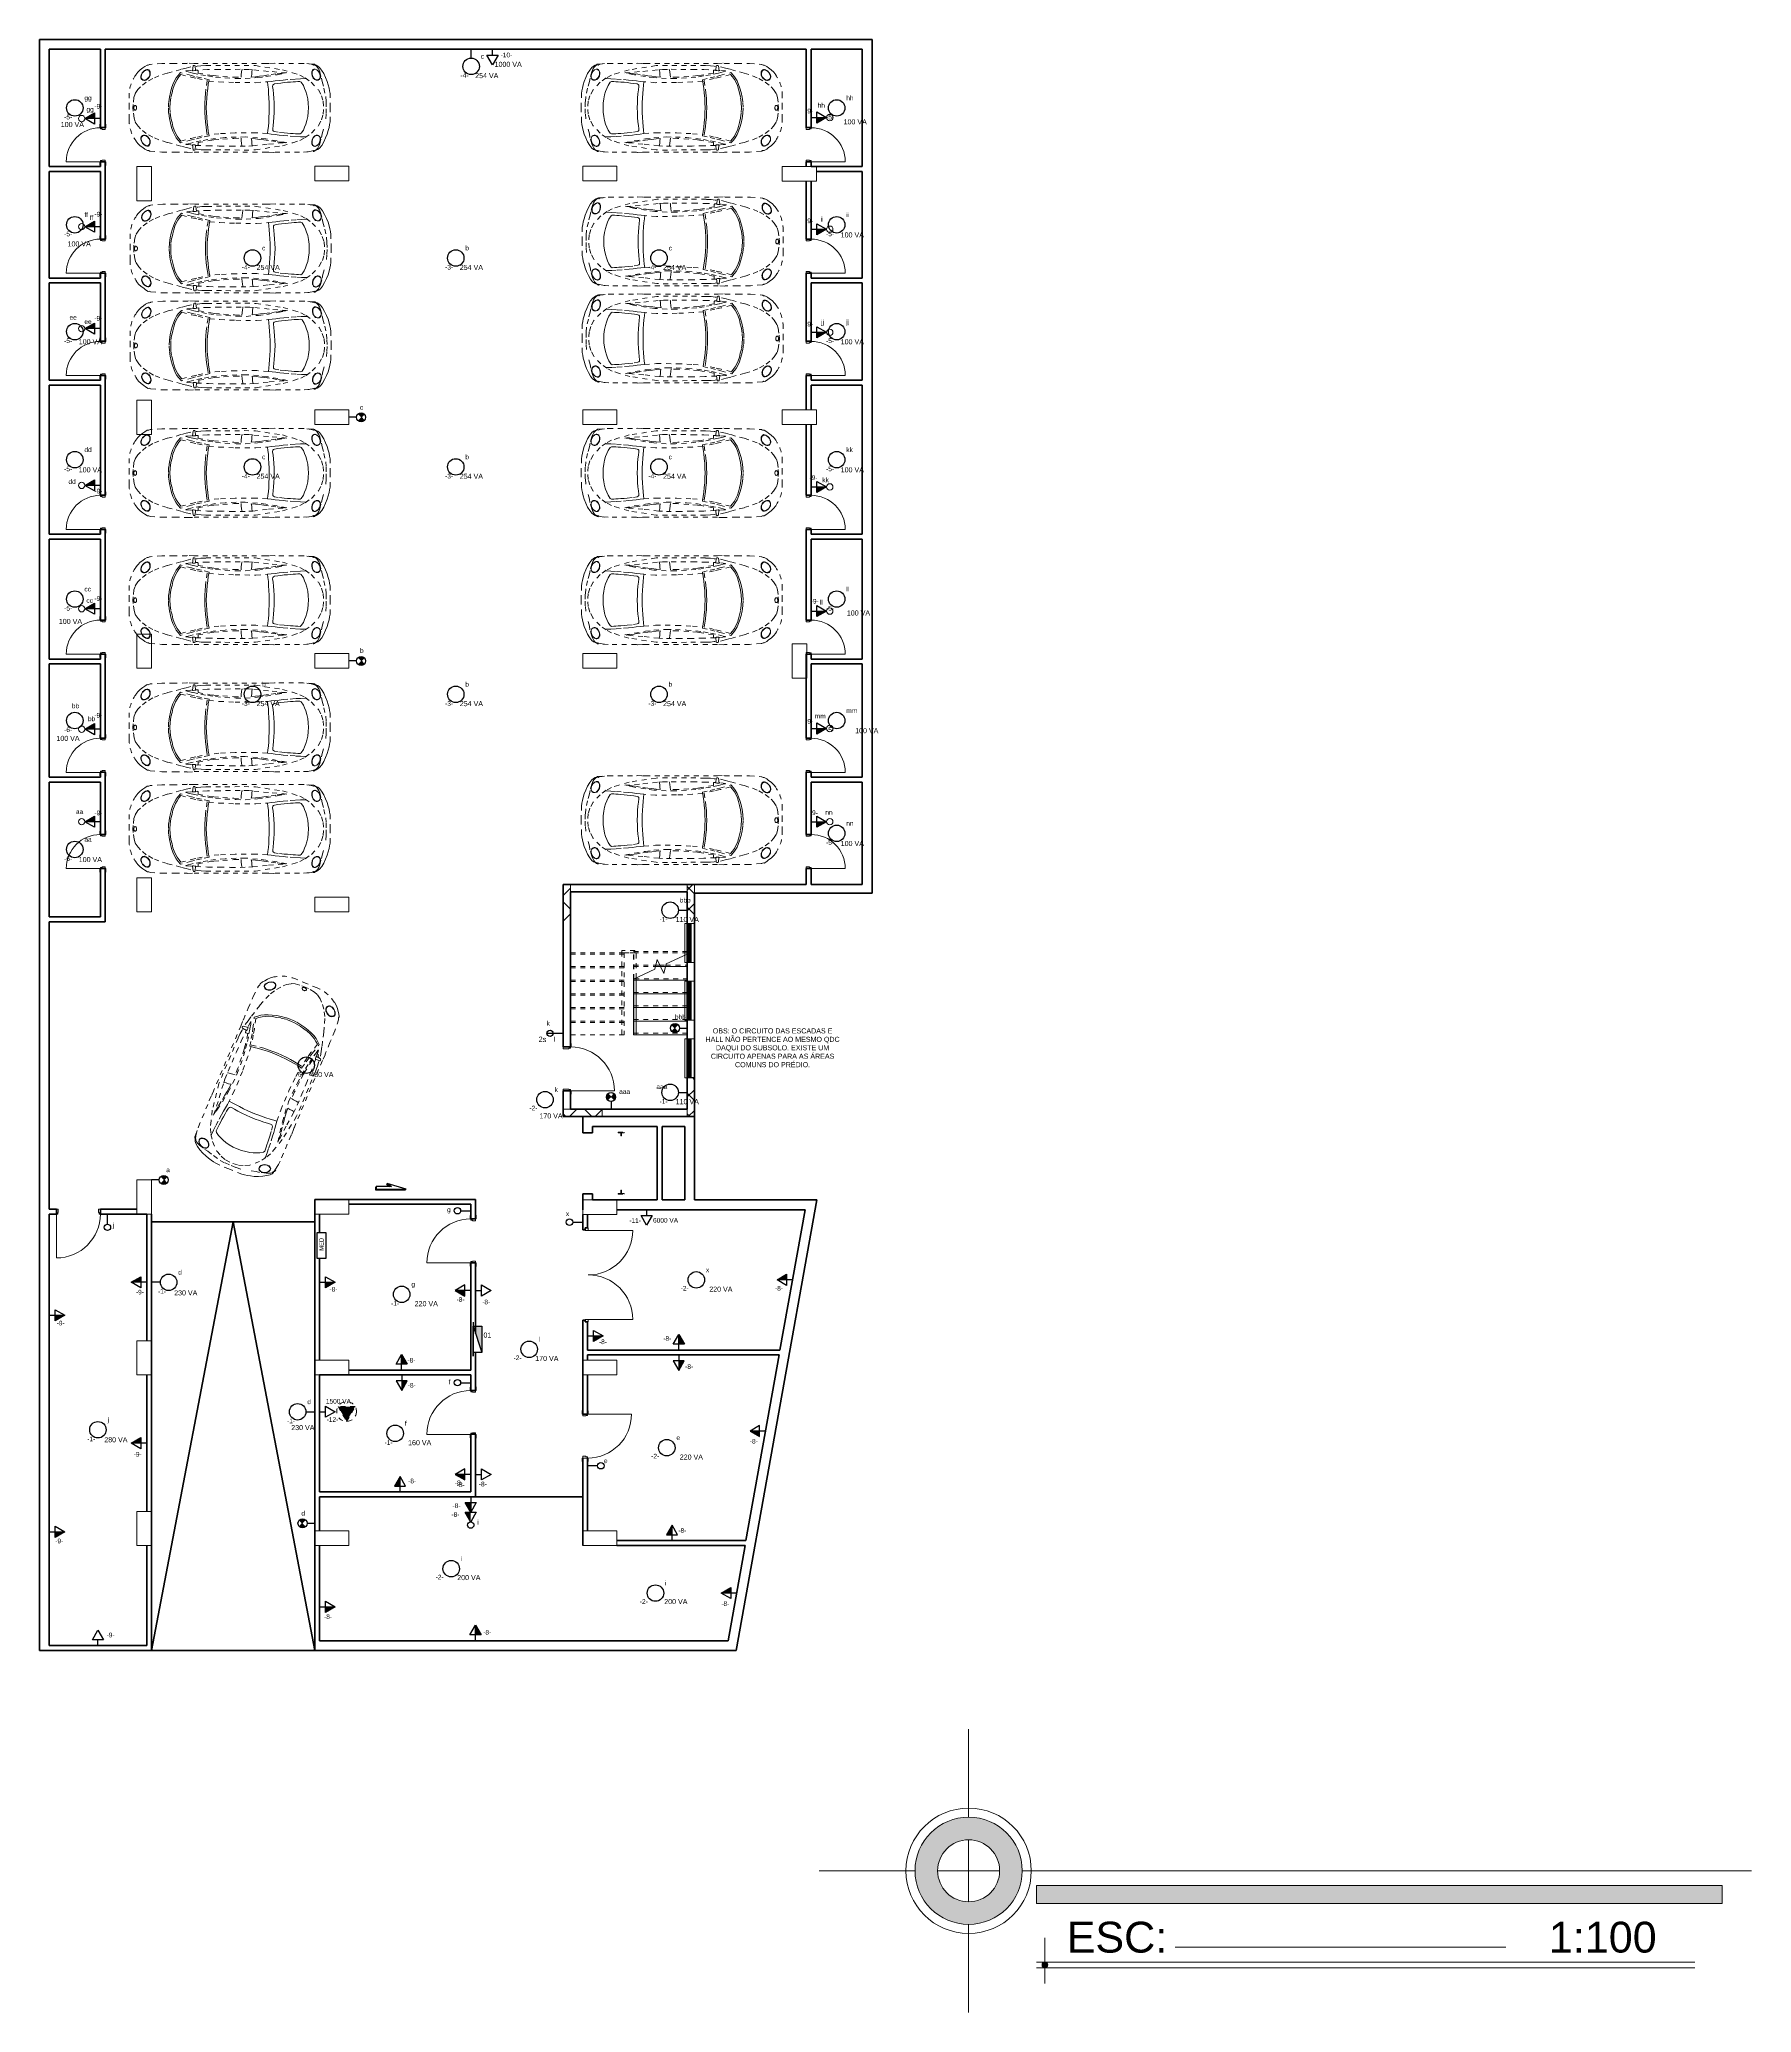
# Model space of a CAD drawing. Header units: metres. Extents: x -182 to 99, y 70 to 113.
# Drawn here: x -167.79 to -132.66, y 70.4 to 110.89 of the extents above; entities that cross this region are included whole.
import ezdxf

# ---------------------------------------------------------------- set-up
doc = ezdxf.new("R2010")
doc.units = ezdxf.units.M
doc.header["$LTSCALE"] = 0.01
doc.linetypes.add('Basculante', pattern=[0.003969, 0.002381, -0.001587])
doc.linetypes.add('Trazo pequeño', pattern=[0.003, 0.002, -0.001])
for name, color, linetype, lineweight in [('A-DETL-GENF', 3, 'Basculante', 9), ('A-DOOR', 1, 'Continuous', 9), ('A-DOOR-FRAM', 1, 'Continuous', 13), ('A-EQPM', 6, 'Continuous', 9), ('A-FLOR-HRAL', 1, 'Continuous', 9), ('A-FLOR-STRS', 1, 'Continuous', 9), ('A-GLAZ', 6, 'Continuous', 9), ('A-GLAZ-FRAM', 6, 'Continuous', 13), ('A-GLAZ-GLAS', 6, 'Continuous', 13), ('A-GLAZ-SILL', 1, 'Continuous', 9), ('A-SECT-MBND', 5, 'Trazo pequeño', 9), ('A-WALL', 2, 'Continuous', 9), ('M-EQPT', 6, 'Continuous', 9), ('referencia', 161, 'Continuous', 15), ('S-COLS', 6, 'Continuous', 9), ('Sillas', 7, 'Continuous', 18), ('TEXTO', 120, 'Continuous', 50)]:
    doc.layers.add(name, color=color, linetype=linetype, lineweight=lineweight)
for name, color, linetype in [('Elétrica', 7, 'Continuous'), ('Flecha', 7, 'Continuous'), ('LEGENDA', 7, 'Continuous'), ('Sombra', 251, 'Continuous')]:
    doc.layers.add(name, color=color, linetype=linetype)
doc.layers.get('A-EQPM').off()
doc.layers.get('M-EQPT').off()
doc.styles.add('Arial', font='arial.ttf', dxfattribs={"height": 0.29506})
pattern_1 = [(45, (-157.21543, 95.37932), (-0.212132, 0.212132), []), (135, (-157.21543, 95.37932), (-0.212132, -0.212132), [])]

# ---------------------------------------------------------------- blocks, each defined once
blk = doc.blocks.new('M_RPC Escarabajo - M_RPC Escarabajo-195601-Subsuelo')
at = {"layer": 'A-DETL-GENF'}
for p, q in [((-0.378, 3.183), (-0.287, 3.243)), ((-0.287, 3.243), (-0.215, 3.265)), ((-0.235, 3.363), (-0.003, 3.363)), ((-0.215, 3.265), (-0.074, 3.283)), ((-0.074, 3.283), (-0.002, 3.287)), ((-0.049, 3.25), (-0.051, 3.242)), ((-0.051, 3.242), (-0.049, 3.235)), ((-0.044, 3.257), (-0.049, 3.25)), ((-0.037, 3.264), (-0.044, 3.257)), ((-0.027, 3.268), (-0.037, 3.264)), ((-0.016, 3.271), (-0.027, 3.268)), ((-0.003, 3.272), (-0.016, 3.271)), ((-0.003, 3.363), (0.229, 3.363)), ((0.068, 3.283), (-0.003, 3.287)), ((-0.002, 3.272), (0.01, 3.271)), ((0.01, 3.271), (0.021, 3.268)), ((0.021, 3.268), (0.031, 3.264)), ((0.031, 3.264), (0.038, 3.257)), ((0.038, 3.257), (0.043, 3.25)), ((0.043, 3.25), (0.045, 3.242)), ((0.045, 3.242), (0.043, 3.235)), ((0.21, 3.266), (0.068, 3.283)), ((0.281, 3.243), (0.21, 3.266)), ((0.373, 3.184), (0.281, 3.243)), ((-0.893, 2.934), (-0.912, 2.692)), ((-0.89, 2.945), (-0.893, 2.934)), ((-0.882, 2.96), (-0.89, 2.945)), ((-0.879, 2.971), (-0.882, 2.96)), ((-0.85, 3.045), (-0.881, 2.991)), ((-0.881, 2.991), (-0.879, 2.971)), ((-0.819, 3.083), (-0.85, 3.045)), ((-0.781, 3.137), (-0.819, 3.083)), ((-0.788, 2.999), (-0.789, 2.984)), ((-0.789, 2.984), (-0.788, 2.977)), ((-0.782, 3.02), (-0.788, 2.999)), ((-0.788, 2.977), (-0.783, 2.967)), ((-0.783, 2.967), (-0.781, 2.964)), ((-0.777, 3.029), (-0.782, 3.02)), ((-0.732, 3.187), (-0.781, 3.137)), ((-0.78, 3.004), (-0.781, 2.99)), ((-0.781, 2.99), (-0.78, 2.984)), ((-0.781, 2.964), (-0.773, 2.956)), ((-0.775, 3.023), (-0.78, 3.004)), ((-0.78, 2.984), (-0.775, 2.974)), ((-0.767, 3.047), (-0.777, 3.029)), ((-0.77, 3.031), (-0.775, 3.023)), ((-0.775, 2.974), (-0.766, 2.963)), ((-0.773, 2.956), (-0.761, 2.946)), ((-0.76, 3.048), (-0.77, 3.031)), ((-0.753, 3.066), (-0.767, 3.047)), ((-0.766, 2.963), (-0.755, 2.954)), ((-0.761, 2.946), (-0.738, 2.934)), ((-0.748, 3.065), (-0.76, 3.048)), ((-0.755, 2.954), (-0.734, 2.942)), ((-0.731, 3.088), (-0.753, 3.066)), ((-0.728, 3.086), (-0.748, 3.065)), ((-0.738, 2.934), (-0.72, 2.931)), ((-0.734, 2.942), (-0.717, 2.939)), ((-0.678, 3.23), (-0.732, 3.187)), ((-0.718, 3.098), (-0.731, 3.088)), ((-0.716, 3.095), (-0.728, 3.086)), ((-0.72, 2.931), (-0.706, 2.93)), ((-0.677, 3.119), (-0.718, 3.098)), ((-0.717, 2.939), (-0.704, 2.938)), ((-0.677, 3.114), (-0.716, 3.095)), ((-0.706, 2.93), (-0.676, 2.934)), ((-0.704, 2.938), (-0.676, 2.941)), ((-0.673, 3.229), (-0.678, 3.23)), ((-0.642, 3.125), (-0.677, 3.119)), ((-0.645, 3.12), (-0.677, 3.114)), ((-0.676, 2.941), (-0.633, 2.959)), ((-0.676, 2.934), (-0.639, 2.948)), ((-0.658, 2.753), (-0.607, 2.882)), ((-0.634, 3.119), (-0.645, 3.12)), ((-0.631, 3.125), (-0.642, 3.125)), ((-0.639, 2.948), (-0.63, 2.953)), ((-0.619, 3.117), (-0.634, 3.119)), ((-0.633, 2.959), (-0.601, 2.985)), ((-0.615, 3.123), (-0.631, 3.125)), ((-0.63, 2.953), (-0.596, 2.981)), ((-0.606, 3.112), (-0.619, 3.117)), ((-0.601, 3.118), (-0.615, 3.123)), ((-0.607, 2.882), (-0.53, 3.014)), ((-0.596, 3.106), (-0.606, 3.112)), ((-0.59, 3.11), (-0.601, 3.118)), ((-0.601, 2.985), (-0.579, 3.02)), ((-0.577, 3.083), (-0.596, 3.106)), ((-0.581, 3.101), (-0.59, 3.11)), ((-0.589, 2.99), (-0.572, 3.018)), ((-0.574, 3.093), (-0.581, 3.101)), ((-0.579, 3.02), (-0.572, 3.047)), ((-0.574, 3.069), (-0.577, 3.083)), ((-0.57, 3.086), (-0.574, 3.093)), ((-0.572, 3.056), (-0.574, 3.069)), ((-0.572, 3.047), (-0.572, 3.056)), ((-0.572, 3.018), (-0.564, 3.047)), ((-0.567, 3.072), (-0.57, 3.086)), ((-0.564, 3.058), (-0.567, 3.072)), ((-0.564, 3.047), (-0.564, 3.058)), ((-0.53, 3.014), (-0.433, 3.134)), ((-0.433, 3.134), (-0.378, 3.183)), ((-0.049, 3.235), (-0.044, 3.227)), ((-0.044, 3.227), (-0.037, 3.221)), ((-0.037, 3.221), (-0.027, 3.216)), ((-0.027, 3.216), (-0.016, 3.213)), ((-0.016, 3.213), (-0.003, 3.212)), ((-0.003, 3.212), (-0.002, 3.212)), ((0.01, 3.213), (-0.002, 3.212)), ((0.021, 3.216), (0.01, 3.213)), ((0.031, 3.221), (0.021, 3.216)), ((0.038, 3.227), (0.031, 3.221)), ((0.043, 3.235), (0.038, 3.227)), ((0.427, 3.135), (0.373, 3.184)), ((0.524, 3.014), (0.427, 3.135)), ((0.601, 2.882), (0.524, 3.014)), ((0.559, 3.058), (0.561, 3.072)), ((0.559, 3.048), (0.559, 3.058)), ((0.566, 3.019), (0.559, 3.048)), ((0.561, 3.072), (0.565, 3.087)), ((0.565, 3.087), (0.568, 3.093)), ((0.566, 3.057), (0.569, 3.07)), ((0.566, 3.047), (0.566, 3.057)), ((0.573, 3.02), (0.566, 3.047)), ((0.583, 2.991), (0.566, 3.019)), ((0.568, 3.093), (0.575, 3.102)), ((0.569, 3.07), (0.572, 3.084)), ((0.572, 3.084), (0.59, 3.106)), ((0.596, 2.985), (0.573, 3.02)), ((0.575, 3.102), (0.584, 3.111)), ((0.584, 3.111), (0.595, 3.118)), ((0.59, 3.106), (0.6, 3.113)), ((0.624, 2.953), (0.59, 2.981)), ((0.595, 3.118), (0.609, 3.123)), ((0.627, 2.959), (0.596, 2.985)), ((0.6, 3.113), (0.613, 3.118)), ((0.653, 2.754), (0.601, 2.882)), ((0.609, 3.123), (0.626, 3.126)), ((0.613, 3.118), (0.629, 3.12)), ((0.634, 2.948), (0.624, 2.953)), ((0.626, 3.126), (0.637, 3.126)), ((0.67, 2.941), (0.627, 2.959)), ((0.629, 3.12), (0.639, 3.12)), ((0.67, 2.934), (0.634, 2.948)), ((0.637, 3.126), (0.672, 3.119)), ((0.639, 3.12), (0.671, 3.114)), ((0.698, 2.938), (0.67, 2.941)), ((0.701, 2.931), (0.67, 2.934)), ((0.671, 3.114), (0.71, 3.096)), ((0.726, 3.188), (0.672, 3.23)), ((0.672, 3.119), (0.712, 3.099)), ((0.711, 2.94), (0.698, 2.938)), ((0.714, 2.931), (0.701, 2.931)), ((0.71, 3.096), (0.722, 3.087)), ((0.728, 2.943), (0.711, 2.94)), ((0.712, 3.099), (0.725, 3.089)), ((0.733, 2.934), (0.714, 2.931)), ((0.722, 3.087), (0.742, 3.066)), ((0.725, 3.089), (0.747, 3.066)), ((0.775, 3.138), (0.726, 3.188)), ((0.75, 2.954), (0.728, 2.943)), ((0.756, 2.946), (0.733, 2.934)), ((0.742, 3.066), (0.755, 3.049)), ((0.747, 3.066), (0.761, 3.047)), ((0.761, 2.964), (0.75, 2.954)), ((0.755, 3.049), (0.765, 3.032)), ((0.768, 2.956), (0.756, 2.946)), ((0.761, 3.047), (0.772, 3.03)), ((0.77, 2.974), (0.761, 2.964)), ((0.765, 3.032), (0.769, 3.024)), ((0.775, 2.964), (0.768, 2.956)), ((0.769, 3.024), (0.775, 3.005)), ((0.774, 2.984), (0.77, 2.974)), ((0.772, 3.03), (0.776, 3.021)), ((0.776, 2.991), (0.774, 2.984)), ((0.814, 3.084), (0.775, 3.138)), ((0.775, 3.005), (0.776, 2.991)), ((0.777, 2.967), (0.775, 2.964)), ((0.776, 3.021), (0.783, 3)), ((0.782, 2.978), (0.777, 2.967)), ((0.784, 2.985), (0.782, 2.978)), ((0.783, 3), (0.784, 2.985)), ((0.844, 3.046), (0.814, 3.084)), ((0.875, 2.992), (0.844, 3.046)), ((0.873, 2.972), (0.875, 2.992)), ((0.877, 2.961), (0.873, 2.972)), ((0.884, 2.945), (0.877, 2.961)), ((0.888, 2.935), (0.884, 2.945)), ((0.906, 2.693), (0.888, 2.935)), ((-0.912, 2.433), (-0.913, 2.177)), ((-0.912, 2.692), (-0.912, 2.433)), ((-0.789, 2.305), (-0.738, 2.482)), ((-0.738, 2.482), (-0.714, 2.583)), ((-0.714, 2.583), (-0.658, 2.753)), ((-0.617, 2.4), (-0.553, 2.436)), ((-0.553, 2.436), (-0.482, 2.466)), ((-0.459, 2.443), (-0.523, 2.414)), ((-0.482, 2.466), (-0.404, 2.493)), ((-0.388, 2.466), (-0.459, 2.443)), ((-0.404, 2.493), (-0.317, 2.519)), ((-0.306, 2.483), (-0.388, 2.466)), ((-0.317, 2.519), (-0.221, 2.539)), ((-0.218, 2.509), (-0.306, 2.483)), ((-0.221, 2.539), (-0.112, 2.555)), ((-0.11, 2.523), (-0.218, 2.509)), ((-0.112, 2.555), (-0.002, 2.561)), ((-0.002, 2.529), (-0.11, 2.523)), ((0.107, 2.555), (-0.003, 2.561)), ((-0.003, 2.529), (0.105, 2.523)), ((0.105, 2.523), (0.213, 2.509)), ((0.216, 2.539), (0.107, 2.555)), ((0.213, 2.509), (0.301, 2.484)), ((0.312, 2.519), (0.216, 2.539)), ((0.301, 2.484), (0.383, 2.466)), ((0.399, 2.493), (0.312, 2.519)), ((0.383, 2.466), (0.454, 2.444)), ((0.477, 2.466), (0.399, 2.493)), ((0.454, 2.444), (0.518, 2.415)), ((0.548, 2.436), (0.477, 2.466)), ((0.612, 2.4), (0.548, 2.436)), ((0.709, 2.584), (0.653, 2.754)), ((0.733, 2.483), (0.709, 2.584)), ((0.784, 2.306), (0.733, 2.483)), ((0.906, 2.434), (0.906, 2.693)), ((0.908, 2.178), (0.906, 2.434)), ((-0.913, 2.177), (-0.919, 2.163)), ((-0.919, 2.163), (-0.911, 2.033)), ((-0.911, 2.033), (-0.911, 0.549)), ((-0.863, 2.053), (-0.872, 2.042)), ((-0.872, 2.042), (-0.872, 2.021)), ((-0.763, 2.065), (-0.863, 2.053)), ((-0.841, 2.098), (-0.817, 2.195)), ((-0.817, 2.195), (-0.789, 2.305)), ((-0.758, 2.199), (-0.767, 2.085)), ((-0.767, 2.085), (-0.763, 2.065)), ((-0.764, 2.017), (-0.762, 2.047)), ((-0.762, 2.06), (-0.763, 2.065)), ((-0.762, 2.047), (-0.762, 2.06)), ((-0.75, 2.192), (-0.758, 2.199)), ((-0.74, 2.153), (-0.75, 2.192)), ((-0.714, 2.052), (-0.74, 2.153)), ((-0.725, 2.31), (-0.668, 2.36)), ((-0.663, 2.084), (-0.725, 2.31)), ((-0.681, 1.893), (-0.714, 2.052)), ((-0.639, 2.341), (-0.686, 2.303)), ((-0.686, 2.303), (-0.631, 2.091)), ((-0.668, 2.36), (-0.617, 2.4)), ((-0.647, 2.022), (-0.663, 2.084)), ((-0.583, 2.382), (-0.639, 2.341)), ((-0.631, 2.091), (-0.602, 1.965)), ((-0.523, 2.414), (-0.583, 2.382)), ((0.518, 2.415), (0.578, 2.382)), ((0.578, 2.382), (0.633, 2.342)), ((0.626, 2.092), (0.598, 1.965)), ((0.663, 2.361), (0.612, 2.4)), ((0.681, 2.303), (0.626, 2.092)), ((0.633, 2.342), (0.681, 2.303)), ((0.642, 2.022), (0.658, 2.085)), ((0.658, 2.085), (0.72, 2.31)), ((0.72, 2.31), (0.663, 2.361)), ((0.71, 2.052), (0.676, 1.893)), ((0.735, 2.153), (0.71, 2.052)), ((0.745, 2.192), (0.735, 2.153)), ((0.753, 2.2), (0.745, 2.192)), ((0.753, 2.2), (0.762, 2.086)), ((0.757, 2.061), (0.758, 2.066)), ((0.757, 2.048), (0.757, 2.061)), ((0.76, 2.018), (0.757, 2.048)), ((0.762, 2.086), (0.758, 2.065)), ((0.758, 2.066), (0.858, 2.054)), ((0.812, 2.196), (0.784, 2.306)), ((0.836, 2.099), (0.812, 2.196)), ((0.858, 2.054), (0.867, 2.042)), ((0.867, 2.042), (0.867, 2.022)), ((0.907, 2.034), (0.914, 2.164)), ((0.907, 0.55), (0.907, 2.034)), ((0.914, 2.164), (0.908, 2.178)), ((-0.872, 2.021), (-0.863, 2.009)), ((-0.862, 1.89), (-0.867, 1.786)), ((-0.867, 1.786), (-0.867, 1.398)), ((-0.863, 2.009), (-0.769, 2)), ((-0.854, 1.968), (-0.862, 1.89)), ((-0.851, 1.988), (-0.854, 1.968)), ((-0.784, 1.755), (-0.787, 1.514)), ((-0.773, 1.994), (-0.784, 1.755)), ((-0.776, 1.951), (-0.77, 1.952)), ((-0.769, 2), (-0.773, 1.994)), ((-0.77, 1.952), (-0.762, 1.95)), ((-0.769, 2), (-0.767, 2.004)), ((-0.767, 2.004), (-0.764, 2.017)), ((-0.762, 1.95), (-0.716, 1.95)), ((-0.716, 1.95), (-0.672, 1.706)), ((-0.654, 1.747), (-0.681, 1.893)), ((-0.672, 1.706), (-0.661, 1.627)), ((-0.661, 1.627), (-0.647, 1.444)), ((-0.632, 1.591), (-0.654, 1.747)), ((-0.614, 1.882), (-0.647, 2.022)), ((-0.579, 1.725), (-0.614, 1.882)), ((-0.602, 1.965), (-0.557, 1.762)), ((-0.486, 1.74), (-0.579, 1.725)), ((-0.557, 1.762), (-0.473, 1.775)), ((-0.534, 1.521), (-0.552, 1.73)), ((-0.399, 1.751), (-0.486, 1.74)), ((-0.473, 1.775), (-0.392, 1.787)), ((-0.302, 1.763), (-0.399, 1.751)), ((-0.392, 1.787), (-0.299, 1.798)), ((-0.203, 1.772), (-0.302, 1.763)), ((-0.299, 1.798), (-0.202, 1.807)), ((-0.102, 1.778), (-0.203, 1.772)), ((-0.202, 1.807), (-0.102, 1.812)), ((-0.102, 1.812), (-0.001, 1.814)), ((-0.001, 1.781), (-0.102, 1.778)), ((0.097, 1.812), (-0.003, 1.814)), ((-0.003, 1.781), (0.098, 1.778)), ((0.197, 1.807), (0.097, 1.812)), ((0.098, 1.778), (0.198, 1.772)), ((0.295, 1.798), (0.197, 1.807)), ((0.198, 1.772), (0.298, 1.763)), ((0.38, 1.788), (0.295, 1.798)), ((0.298, 1.763), (0.394, 1.752)), ((0.553, 1.763), (0.38, 1.788)), ((0.394, 1.752), (0.481, 1.74)), ((0.481, 1.74), (0.574, 1.726)), ((0.547, 1.731), (0.53, 1.521)), ((0.598, 1.965), (0.553, 1.763)), ((0.574, 1.726), (0.61, 1.882)), ((0.61, 1.882), (0.642, 2.022)), ((0.65, 1.747), (0.628, 1.591)), ((0.657, 1.628), (0.642, 1.445)), ((0.676, 1.893), (0.65, 1.747)), ((0.667, 1.707), (0.657, 1.628)), ((0.711, 1.951), (0.667, 1.707)), ((0.758, 1.951), (0.711, 1.951)), ((0.765, 1.953), (0.758, 1.951)), ((0.762, 2.005), (0.76, 2.018)), ((0.764, 2.001), (0.762, 2.005)), ((0.858, 2.01), (0.764, 2.001)), ((0.768, 1.994), (0.764, 2.001)), ((0.771, 1.952), (0.765, 1.953)), ((0.78, 1.756), (0.768, 1.994)), ((0.783, 1.515), (0.78, 1.756)), ((0.846, 1.989), (0.849, 1.969)), ((0.849, 1.969), (0.857, 1.891)), ((0.857, 1.891), (0.863, 1.787)), ((0.867, 2.022), (0.858, 2.01)), ((0.863, 1.787), (0.864, 1.399)), ((-0.867, 1.398), (-0.87, 1.006)), ((-0.79, 1.283), (-0.791, 1.086)), ((-0.787, 1.514), (-0.79, 1.283)), ((-0.647, 1.444), (-0.631, 1.217)), ((-0.615, 1.397), (-0.632, 1.591)), ((-0.631, 1.217), (-0.627, 1.067)), ((-0.603, 1.17), (-0.615, 1.397)), ((-0.519, 1.19), (-0.534, 1.521)), ((0.53, 1.521), (0.515, 1.19)), ((0.611, 1.398), (0.599, 1.17)), ((0.628, 1.591), (0.611, 1.398)), ((0.627, 1.218), (0.623, 1.067)), ((0.642, 1.445), (0.627, 1.218)), ((0.785, 1.284), (0.783, 1.515)), ((0.787, 1.086), (0.785, 1.284)), ((0.864, 1.399), (0.866, 1.007)), ((-0.87, 1.006), (-0.867, 0.774)), ((-0.791, 1.086), (-0.789, 0.907)), ((-0.787, 1.045), (-0.791, 1.042)), ((-0.789, 0.907), (-0.783, 0.829)), ((-0.775, 1.049), (-0.787, 1.045)), ((-0.783, 0.837), (-0.734, 0.848)), ((-0.783, 0.829), (-0.748, 0.505)), ((-0.737, 1.056), (-0.775, 1.049)), ((-0.677, 1.063), (-0.737, 1.056)), ((-0.734, 0.848), (-0.682, 0.848)), ((-0.682, 0.848), (-0.633, 0.858)), ((-0.627, 1.067), (-0.677, 1.063)), ((-0.633, 0.858), (-0.64, 0.774)), ((-0.62, 0.729), (-0.601, 0.982)), ((-0.601, 0.982), (-0.603, 1.17)), ((-0.517, 0.764), (-0.519, 1.19)), ((0.515, 1.19), (0.513, 0.765)), ((0.599, 1.17), (0.597, 0.983)), ((0.597, 0.983), (0.616, 0.729)), ((0.623, 1.067), (0.672, 1.063)), ((0.629, 0.859), (0.636, 0.775)), ((0.678, 0.849), (0.629, 0.859)), ((0.672, 1.063), (0.733, 1.056)), ((0.73, 0.849), (0.678, 0.849)), ((0.78, 0.838), (0.73, 0.849)), ((0.733, 1.056), (0.771, 1.05)), ((0.745, 0.505), (0.779, 0.83)), ((0.771, 1.05), (0.783, 1.046)), ((0.779, 0.83), (0.785, 0.908)), ((0.783, 1.046), (0.787, 1.043)), ((0.785, 0.908), (0.787, 1.086)), ((0.866, 1.007), (0.863, 0.775)), ((-0.911, 0.496), (-0.918, 0.384)), ((-0.911, 0.549), (-0.91, 0.543)), ((-0.91, 0.543), (-0.911, 0.496)), ((-0.867, 0.774), (-0.78, 0.218)), ((-0.748, 0.505), (-0.717, 0.132)), ((-0.682, 0.45), (-0.7, 0.328)), ((-0.66, 0.602), (-0.682, 0.45)), ((-0.68, 0.327), (-0.642, 0.557)), ((-0.65, 0.687), (-0.66, 0.602)), ((-0.64, 0.774), (-0.65, 0.687)), ((-0.642, 0.557), (-0.62, 0.729)), ((-0.542, 0.447), (-0.552, 0.368)), ((-0.533, 0.525), (-0.542, 0.447)), ((-0.533, 0.525), (-0.517, 0.764)), ((-0.465, 0.516), (-0.533, 0.525)), ((-0.48, 0.405), (-0.468, 0.417)), ((-0.468, 0.417), (-0.437, 0.419)), ((-0.386, 0.508), (-0.465, 0.516)), ((-0.437, 0.419), (-0.369, 0.411)), ((-0.298, 0.501), (-0.386, 0.508)), ((-0.369, 0.411), (-0.29, 0.403)), ((-0.203, 0.495), (-0.298, 0.501)), ((-0.102, 0.489), (-0.203, 0.495)), ((0, 0.489), (-0.102, 0.489)), ((-0.003, 0.489), (0.099, 0.489)), ((0.099, 0.489), (0.199, 0.495)), ((0.199, 0.495), (0.294, 0.502)), ((0.366, 0.412), (0.286, 0.403)), ((0.294, 0.502), (0.382, 0.508)), ((0.434, 0.42), (0.366, 0.412)), ((0.382, 0.508), (0.461, 0.517)), ((0.464, 0.417), (0.434, 0.42)), ((0.461, 0.517), (0.53, 0.525)), ((0.476, 0.405), (0.464, 0.417)), ((0.487, 0.383), (0.476, 0.405)), ((0.513, 0.765), (0.53, 0.525)), ((0.53, 0.525), (0.539, 0.448)), ((0.539, 0.448), (0.548, 0.369)), ((0.616, 0.729), (0.638, 0.557)), ((0.636, 0.775), (0.646, 0.688)), ((0.638, 0.557), (0.677, 0.328)), ((0.646, 0.688), (0.656, 0.602)), ((0.656, 0.602), (0.678, 0.451)), ((0.678, 0.451), (0.696, 0.329)), ((0.714, 0.132), (0.745, 0.505)), ((0.863, 0.775), (0.777, 0.219)), ((0.907, 0.496), (0.907, 0.544)), ((0.914, 0.385), (0.907, 0.496)), ((-0.918, 0.384), (-0.912, 0.37)), ((-0.912, 0.37), (-0.911, -0.21)), ((-0.78, 0.218), (-0.72, 0.008)), ((-0.72, 0.008), (-0.671, -0.141)), ((-0.716, 0.17), (-0.719, 0.157)), ((-0.717, 0.132), (-0.68, 0.327)), ((-0.714, 0.205), (-0.716, 0.17)), ((-0.711, 0.242), (-0.714, 0.205)), ((-0.706, 0.28), (-0.711, 0.242)), ((-0.7, 0.328), (-0.706, 0.28)), ((-0.583, 0.058), (-0.591, -0.059)), ((-0.57, 0.206), (-0.583, 0.058)), ((-0.561, 0.287), (-0.57, 0.206)), ((-0.552, 0.368), (-0.561, 0.287)), ((-0.532, -0.004), (-0.528, 0.052)), ((-0.528, 0.052), (-0.523, 0.116)), ((-0.523, 0.116), (-0.517, 0.183)), ((-0.517, 0.183), (-0.504, 0.309)), ((-0.504, 0.309), (-0.49, 0.383)), ((-0.49, 0.383), (-0.48, 0.405)), ((-0.29, 0.403), (-0.199, 0.396)), ((-0.199, 0.396), (-0.102, 0.391)), ((-0.102, 0.391), (0, 0.388)), ((0.098, 0.391), (-0.003, 0.388)), ((0.196, 0.396), (0.098, 0.391)), ((0.286, 0.403), (0.196, 0.396)), ((0.499, 0.315), (0.487, 0.383)), ((0.506, 0.252), (0.499, 0.315)), ((0.514, 0.183), (0.506, 0.252)), ((0.52, 0.116), (0.514, 0.183)), ((0.525, 0.053), (0.52, 0.116)), ((0.529, -0.003), (0.525, 0.053)), ((0.548, 0.369), (0.558, 0.287)), ((0.558, 0.287), (0.566, 0.206)), ((0.566, 0.206), (0.579, 0.059)), ((0.579, 0.059), (0.588, -0.058)), ((0.717, 0.009), (0.668, -0.141)), ((0.677, 0.328), (0.714, 0.132)), ((0.696, 0.329), (0.703, 0.281)), ((0.703, 0.281), (0.708, 0.243)), ((0.708, 0.243), (0.711, 0.206)), ((0.711, 0.206), (0.713, 0.17)), ((0.713, 0.17), (0.716, 0.158)), ((0.777, 0.219), (0.717, 0.009)), ((0.908, 0.371), (0.914, 0.385)), ((0.908, -0.209), (0.908, 0.371)), ((-0.911, -0.21), (-0.898, -0.426)), ((-0.906, -0.285), (-0.9, -0.333)), ((-0.9, -0.333), (-0.894, -0.372)), ((-0.894, -0.372), (-0.886, -0.398)), ((-0.886, -0.398), (-0.878, -0.418)), ((-0.768, -0.405), (-0.787, -0.427)), ((-0.773, -0.401), (-0.784, -0.41)), ((-0.76, -0.392), (-0.773, -0.401)), ((-0.736, -0.39), (-0.768, -0.405)), ((-0.74, -0.385), (-0.76, -0.392)), ((-0.732, -0.383), (-0.74, -0.385)), ((-0.697, -0.388), (-0.736, -0.39)), ((-0.701, -0.382), (-0.732, -0.383)), ((-0.65, -0.391), (-0.701, -0.382)), ((-0.651, -0.396), (-0.697, -0.388)), ((-0.671, -0.141), (-0.614, -0.251)), ((-0.612, -0.419), (-0.651, -0.396)), ((-0.609, -0.413), (-0.65, -0.391)), ((-0.614, -0.251), (-0.524, -0.375)), ((-0.596, -0.152), (-0.6, -0.248)), ((-0.6, -0.248), (-0.6, -0.271)), ((-0.591, -0.059), (-0.596, -0.152)), ((-0.54, -0.142), (-0.538, -0.095)), ((-0.525, -0.168), (-0.54, -0.142)), ((-0.538, -0.095), (-0.535, -0.051)), ((-0.535, -0.051), (-0.532, -0.004)), ((-0.459, -0.21), (-0.525, -0.168)), ((-0.524, -0.375), (-0.367, -0.521)), ((-0.399, -0.237), (-0.459, -0.21)), ((-0.337, -0.261), (-0.399, -0.237)), ((-0.266, -0.284), (-0.337, -0.261)), ((-0.183, -0.3), (-0.266, -0.284)), ((-0.093, -0.312), (-0.183, -0.3)), ((0.001, -0.315), (-0.093, -0.312)), ((-0.003, -0.315), (0.09, -0.312)), ((0.09, -0.312), (0.181, -0.3)), ((0.181, -0.3), (0.263, -0.283)), ((0.263, -0.283), (0.334, -0.261)), ((0.334, -0.261), (0.396, -0.237)), ((0.521, -0.374), (0.365, -0.52)), ((0.396, -0.237), (0.456, -0.21)), ((0.456, -0.21), (0.522, -0.167)), ((0.611, -0.251), (0.521, -0.374)), ((0.522, -0.167), (0.537, -0.141)), ((0.532, -0.051), (0.529, -0.003)), ((0.535, -0.095), (0.532, -0.051)), ((0.537, -0.141), (0.535, -0.095)), ((0.588, -0.058), (0.593, -0.151)), ((0.593, -0.151), (0.597, -0.248)), ((0.597, -0.248), (0.597, -0.27)), ((0.606, -0.412), (0.648, -0.39)), ((0.609, -0.418), (0.648, -0.396)), ((0.668, -0.141), (0.611, -0.251)), ((0.648, -0.39), (0.699, -0.381)), ((0.648, -0.396), (0.694, -0.388)), ((0.694, -0.388), (0.733, -0.39)), ((0.699, -0.381), (0.73, -0.383)), ((0.733, -0.39), (0.766, -0.404)), ((0.737, -0.384), (0.757, -0.391)), ((0.757, -0.391), (0.771, -0.4)), ((0.766, -0.404), (0.784, -0.426)), ((0.771, -0.4), (0.781, -0.41)), ((0.884, -0.397), (0.875, -0.417)), ((0.891, -0.371), (0.884, -0.397)), ((0.897, -0.332), (0.891, -0.371)), ((0.895, -0.426), (0.908, -0.209)), ((0.903, -0.285), (0.897, -0.332)), ((-0.898, -0.426), (-0.893, -0.437)), ((-0.893, -0.437), (-0.888, -0.446)), ((-0.888, -0.446), (-0.88, -0.459)), ((-0.878, -0.418), (-0.883, -0.428)), ((-0.883, -0.428), (-0.856, -0.48)), ((-0.88, -0.459), (-0.874, -0.476)), ((-0.874, -0.476), (-0.857, -0.509)), ((-0.857, -0.509), (-0.829, -0.545)), ((-0.856, -0.48), (-0.829, -0.505)), ((-0.829, -0.505), (-0.792, -0.527)), ((-0.829, -0.545), (-0.774, -0.587)), ((-0.792, -0.424), (-0.795, -0.444)), ((-0.795, -0.444), (-0.795, -0.453)), ((-0.795, -0.453), (-0.78, -0.489)), ((-0.784, -0.41), (-0.792, -0.424)), ((-0.792, -0.527), (-0.741, -0.546)), ((-0.787, -0.427), (-0.791, -0.453)), ((-0.791, -0.453), (-0.775, -0.49)), ((-0.78, -0.489), (-0.751, -0.523)), ((-0.775, -0.49), (-0.747, -0.522)), ((-0.774, -0.587), (-0.701, -0.63)), ((-0.751, -0.523), (-0.714, -0.548)), ((-0.747, -0.522), (-0.71, -0.545)), ((-0.741, -0.546), (-0.61, -0.582)), ((-0.714, -0.548), (-0.666, -0.561)), ((-0.71, -0.545), (-0.666, -0.558)), ((-0.701, -0.63), (-0.62, -0.668)), ((-0.666, -0.558), (-0.626, -0.557)), ((-0.666, -0.561), (-0.622, -0.561)), ((-0.626, -0.557), (-0.594, -0.542)), ((-0.622, -0.561), (-0.589, -0.545)), ((-0.62, -0.668), (-0.541, -0.7)), ((-0.585, -0.449), (-0.612, -0.419)), ((-0.61, -0.582), (-0.538, -0.594)), ((-0.579, -0.445), (-0.609, -0.413)), ((-0.594, -0.542), (-0.575, -0.515)), ((-0.589, -0.545), (-0.569, -0.515)), ((-0.572, -0.483), (-0.585, -0.449)), ((-0.566, -0.475), (-0.579, -0.445)), ((-0.575, -0.515), (-0.572, -0.483)), ((-0.569, -0.515), (-0.566, -0.499)), ((-0.565, -0.482), (-0.566, -0.475)), ((-0.566, -0.499), (-0.565, -0.482)), ((-0.541, -0.7), (-0.469, -0.721)), ((-0.538, -0.594), (-0.399, -0.633)), ((-0.469, -0.721), (-0.404, -0.737)), ((-0.404, -0.737), (-0.346, -0.749)), ((-0.367, -0.521), (-0.249, -0.583)), ((-0.346, -0.749), (-0.291, -0.758)), ((-0.291, -0.758), (-0.001, -0.763)), ((-0.249, -0.583), (-0.135, -0.618)), ((-0.23, -0.67), (-0.121, -0.678)), ((-0.135, -0.618), (0.001, -0.628)), ((-0.121, -0.678), (0.001, -0.681)), ((0.133, -0.618), (-0.003, -0.628)), ((0.118, -0.678), (-0.003, -0.681)), ((-0.001, -0.763), (0.288, -0.758)), ((0.228, -0.669), (0.118, -0.678)), ((0.246, -0.582), (0.133, -0.618)), ((0.397, -0.633), (0.228, -0.669)), ((0.365, -0.52), (0.246, -0.582)), ((0.288, -0.758), (0.344, -0.749)), ((0.344, -0.749), (0.401, -0.737)), ((0.536, -0.594), (0.397, -0.633)), ((0.401, -0.737), (0.466, -0.721)), ((0.466, -0.721), (0.538, -0.7)), ((0.607, -0.581), (0.536, -0.594)), ((0.538, -0.7), (0.617, -0.667)), ((0.563, -0.482), (0.564, -0.475)), ((0.563, -0.498), (0.563, -0.482)), ((0.567, -0.515), (0.563, -0.498)), ((0.564, -0.475), (0.576, -0.444)), ((0.587, -0.545), (0.567, -0.515)), ((0.569, -0.482), (0.582, -0.448)), ((0.572, -0.515), (0.569, -0.482)), ((0.591, -0.541), (0.572, -0.515)), ((0.576, -0.444), (0.606, -0.412)), ((0.582, -0.448), (0.609, -0.418)), ((0.62, -0.56), (0.587, -0.545)), ((0.623, -0.557), (0.591, -0.541)), ((0.738, -0.546), (0.607, -0.581)), ((0.617, -0.667), (0.698, -0.63)), ((0.664, -0.56), (0.62, -0.56)), ((0.663, -0.557), (0.623, -0.557)), ((0.708, -0.545), (0.663, -0.557)), ((0.711, -0.547), (0.664, -0.56)), ((0.698, -0.63), (0.771, -0.586)), ((0.744, -0.521), (0.708, -0.545)), ((0.749, -0.522), (0.711, -0.547)), ((0.79, -0.526), (0.738, -0.546)), ((0.773, -0.489), (0.744, -0.521)), ((0.778, -0.489), (0.749, -0.522)), ((0.771, -0.586), (0.826, -0.544)), ((0.788, -0.452), (0.773, -0.489)), ((0.792, -0.452), (0.778, -0.489)), ((0.781, -0.41), (0.79, -0.424)), ((0.784, -0.426), (0.788, -0.452)), ((0.79, -0.424), (0.793, -0.443)), ((0.826, -0.504), (0.79, -0.526)), ((0.793, -0.443), (0.792, -0.452)), ((0.853, -0.479), (0.826, -0.504)), ((0.826, -0.544), (0.854, -0.508)), ((0.88, -0.428), (0.853, -0.479)), ((0.854, -0.508), (0.871, -0.475)), ((0.871, -0.475), (0.877, -0.458)), ((0.875, -0.417), (0.88, -0.428)), ((0.877, -0.458), (0.885, -0.445)), ((0.885, -0.445), (0.89, -0.436)), ((0.89, -0.436), (0.895, -0.426))]:
    blk.add_line(p, q, dxfattribs=at)
for centre, start, end in [((-0.259, 2.662), 87.9664, 126.1629), ((0.254, 2.662), 53.8853, 92.0817)]:
    blk.add_arc(centre, 0.702, start, end, dxfattribs=at)
blk = doc.blocks.new('M_RPC Escarabajo - M_RPC Escarabajo-198326-Subsuelo')
at = {"layer": 'A-DETL-GENF'}
for p, q in [((-0.911, 0.21), (-0.898, 0.426)), ((-0.898, 0.426), (-0.893, 0.437)), ((-0.893, 0.437), (-0.888, 0.446)), ((-0.888, 0.446), (-0.88, 0.459)), ((-0.886, 0.398), (-0.878, 0.418)), ((-0.883, 0.428), (-0.856, 0.48)), ((-0.878, 0.418), (-0.883, 0.428)), ((-0.88, 0.459), (-0.874, 0.476)), ((-0.874, 0.476), (-0.857, 0.509)), ((-0.857, 0.509), (-0.829, 0.545)), ((-0.856, 0.48), (-0.829, 0.505)), ((-0.829, 0.545), (-0.774, 0.587)), ((-0.829, 0.505), (-0.792, 0.527)), ((-0.795, 0.453), (-0.78, 0.489)), ((-0.795, 0.444), (-0.795, 0.453)), ((-0.792, 0.424), (-0.795, 0.444)), ((-0.792, 0.527), (-0.741, 0.546)), ((-0.784, 0.41), (-0.792, 0.424)), ((-0.791, 0.453), (-0.775, 0.49)), ((-0.787, 0.427), (-0.791, 0.453)), ((-0.768, 0.405), (-0.787, 0.427)), ((-0.773, 0.401), (-0.784, 0.41)), ((-0.78, 0.489), (-0.751, 0.523)), ((-0.775, 0.49), (-0.747, 0.522)), ((-0.774, 0.587), (-0.701, 0.63)), ((-0.751, 0.523), (-0.714, 0.548)), ((-0.747, 0.522), (-0.71, 0.545)), ((-0.741, 0.546), (-0.61, 0.582)), ((-0.714, 0.548), (-0.666, 0.561)), ((-0.71, 0.545), (-0.666, 0.558)), ((-0.701, 0.63), (-0.62, 0.668)), ((-0.666, 0.561), (-0.622, 0.561)), ((-0.666, 0.558), (-0.626, 0.557)), ((-0.612, 0.419), (-0.651, 0.396)), ((-0.609, 0.413), (-0.65, 0.391)), ((-0.626, 0.557), (-0.594, 0.542)), ((-0.622, 0.561), (-0.589, 0.545)), ((-0.62, 0.668), (-0.541, 0.7)), ((-0.585, 0.449), (-0.612, 0.419)), ((-0.61, 0.582), (-0.538, 0.594)), ((-0.579, 0.445), (-0.609, 0.413)), ((-0.594, 0.542), (-0.575, 0.515)), ((-0.589, 0.545), (-0.569, 0.515)), ((-0.572, 0.483), (-0.585, 0.449)), ((-0.566, 0.475), (-0.579, 0.445)), ((-0.575, 0.515), (-0.572, 0.483)), ((-0.569, 0.515), (-0.566, 0.499)), ((-0.566, 0.499), (-0.565, 0.482)), ((-0.565, 0.482), (-0.566, 0.475)), ((-0.541, 0.7), (-0.469, 0.721)), ((-0.538, 0.594), (-0.399, 0.633)), ((-0.524, 0.375), (-0.367, 0.521)), ((-0.469, 0.721), (-0.404, 0.737)), ((-0.404, 0.737), (-0.346, 0.749)), ((-0.367, 0.521), (-0.249, 0.583)), ((-0.346, 0.749), (-0.291, 0.758)), ((-0.291, 0.758), (-0.001, 0.763)), ((-0.249, 0.583), (-0.135, 0.618)), ((-0.23, 0.67), (-0.121, 0.678)), ((-0.135, 0.618), (0.001, 0.628)), ((-0.121, 0.678), (0.001, 0.681)), ((0.118, 0.678), (-0.003, 0.681)), ((0.133, 0.618), (-0.003, 0.628)), ((-0.001, 0.763), (0.288, 0.758)), ((0.228, 0.669), (0.118, 0.678)), ((0.246, 0.582), (0.133, 0.618)), ((0.397, 0.633), (0.228, 0.669)), ((0.365, 0.52), (0.246, 0.582)), ((0.288, 0.758), (0.344, 0.749)), ((0.344, 0.749), (0.401, 0.737)), ((0.521, 0.374), (0.365, 0.52)), ((0.536, 0.594), (0.397, 0.633)), ((0.401, 0.737), (0.466, 0.721)), ((0.466, 0.721), (0.538, 0.7)), ((0.607, 0.581), (0.536, 0.594)), ((0.538, 0.7), (0.617, 0.667)), ((0.567, 0.515), (0.563, 0.498)), ((0.563, 0.498), (0.563, 0.482)), ((0.563, 0.482), (0.564, 0.475)), ((0.564, 0.475), (0.576, 0.444)), ((0.587, 0.545), (0.567, 0.515)), ((0.572, 0.515), (0.569, 0.482)), ((0.569, 0.482), (0.582, 0.448)), ((0.591, 0.541), (0.572, 0.515)), ((0.576, 0.444), (0.606, 0.412)), ((0.582, 0.448), (0.609, 0.418)), ((0.62, 0.56), (0.587, 0.545)), ((0.623, 0.557), (0.591, 0.541)), ((0.606, 0.412), (0.648, 0.39)), ((0.738, 0.546), (0.607, 0.581)), ((0.609, 0.418), (0.648, 0.396)), ((0.617, 0.667), (0.698, 0.63)), ((0.664, 0.56), (0.62, 0.56)), ((0.663, 0.557), (0.623, 0.557)), ((0.708, 0.545), (0.663, 0.557)), ((0.711, 0.547), (0.664, 0.56)), ((0.698, 0.63), (0.771, 0.586)), ((0.744, 0.521), (0.708, 0.545)), ((0.749, 0.522), (0.711, 0.547)), ((0.79, 0.526), (0.738, 0.546)), ((0.773, 0.489), (0.744, 0.521)), ((0.778, 0.489), (0.749, 0.522)), ((0.766, 0.404), (0.784, 0.426)), ((0.771, 0.586), (0.826, 0.544)), ((0.771, 0.4), (0.781, 0.41)), ((0.788, 0.452), (0.773, 0.489)), ((0.792, 0.452), (0.778, 0.489)), ((0.781, 0.41), (0.79, 0.424)), ((0.784, 0.426), (0.788, 0.452)), ((0.826, 0.504), (0.79, 0.526)), ((0.79, 0.424), (0.793, 0.443)), ((0.793, 0.443), (0.792, 0.452)), ((0.826, 0.544), (0.854, 0.508)), ((0.853, 0.479), (0.826, 0.504)), ((0.88, 0.428), (0.853, 0.479)), ((0.854, 0.508), (0.871, 0.475)), ((0.871, 0.475), (0.877, 0.458)), ((0.875, 0.417), (0.88, 0.428)), ((0.884, 0.397), (0.875, 0.417)), ((0.877, 0.458), (0.885, 0.445)), ((0.885, 0.445), (0.89, 0.436)), ((0.89, 0.436), (0.895, 0.426)), ((0.895, 0.426), (0.908, 0.209)), ((-0.912, -0.37), (-0.911, 0.21)), ((-0.906, 0.285), (-0.9, 0.333)), ((-0.9, 0.333), (-0.894, 0.372)), ((-0.894, 0.372), (-0.886, 0.398)), ((-0.76, 0.392), (-0.773, 0.401)), ((-0.736, 0.39), (-0.768, 0.405)), ((-0.74, 0.385), (-0.76, 0.392)), ((-0.732, 0.383), (-0.74, 0.385)), ((-0.697, 0.388), (-0.736, 0.39)), ((-0.701, 0.382), (-0.732, 0.383)), ((-0.72, -0.008), (-0.671, 0.141)), ((-0.65, 0.391), (-0.701, 0.382)), ((-0.651, 0.396), (-0.697, 0.388)), ((-0.671, 0.141), (-0.614, 0.251)), ((-0.614, 0.251), (-0.524, 0.375)), ((-0.6, 0.248), (-0.6, 0.271)), ((-0.596, 0.152), (-0.6, 0.248)), ((-0.591, 0.059), (-0.596, 0.152)), ((-0.583, -0.058), (-0.591, 0.059)), ((-0.525, 0.168), (-0.54, 0.142)), ((-0.54, 0.142), (-0.538, 0.095)), ((-0.538, 0.095), (-0.535, 0.051)), ((-0.535, 0.051), (-0.532, 0.004)), ((-0.532, 0.004), (-0.528, -0.052)), ((-0.459, 0.21), (-0.525, 0.168)), ((-0.399, 0.237), (-0.459, 0.21)), ((-0.337, 0.261), (-0.399, 0.237)), ((-0.266, 0.284), (-0.337, 0.261)), ((-0.183, 0.3), (-0.266, 0.284)), ((-0.093, 0.312), (-0.183, 0.3)), ((0.001, 0.315), (-0.093, 0.312)), ((-0.003, 0.315), (0.09, 0.312)), ((0.09, 0.312), (0.181, 0.3)), ((0.181, 0.3), (0.263, 0.283)), ((0.263, 0.283), (0.334, 0.261)), ((0.334, 0.261), (0.396, 0.237)), ((0.396, 0.237), (0.456, 0.21)), ((0.456, 0.21), (0.522, 0.167)), ((0.611, 0.251), (0.521, 0.374)), ((0.522, 0.167), (0.537, 0.141)), ((0.529, 0.003), (0.525, -0.053)), ((0.532, 0.051), (0.529, 0.003)), ((0.535, 0.095), (0.532, 0.051)), ((0.537, 0.141), (0.535, 0.095)), ((0.579, -0.059), (0.588, 0.058)), ((0.588, 0.058), (0.593, 0.151)), ((0.593, 0.151), (0.597, 0.248)), ((0.597, 0.248), (0.597, 0.27)), ((0.668, 0.141), (0.611, 0.251)), ((0.648, 0.396), (0.694, 0.388)), ((0.648, 0.39), (0.699, 0.381)), ((0.717, -0.009), (0.668, 0.141)), ((0.694, 0.388), (0.733, 0.39)), ((0.699, 0.381), (0.73, 0.383)), ((0.733, 0.39), (0.766, 0.404)), ((0.737, 0.384), (0.757, 0.391)), ((0.757, 0.391), (0.771, 0.4)), ((0.891, 0.371), (0.884, 0.397)), ((0.897, 0.332), (0.891, 0.371)), ((0.903, 0.285), (0.897, 0.332)), ((0.908, 0.209), (0.908, -0.371)), ((-0.918, -0.384), (-0.912, -0.37)), ((-0.911, -0.496), (-0.918, -0.384)), ((-0.867, -0.774), (-0.78, -0.218)), ((-0.78, -0.218), (-0.72, -0.008)), ((-0.748, -0.505), (-0.717, -0.132)), ((-0.716, -0.17), (-0.719, -0.157)), ((-0.717, -0.132), (-0.68, -0.327)), ((-0.714, -0.205), (-0.716, -0.17)), ((-0.711, -0.242), (-0.714, -0.205)), ((-0.706, -0.28), (-0.711, -0.242)), ((-0.7, -0.328), (-0.706, -0.28)), ((-0.682, -0.45), (-0.7, -0.328)), ((-0.68, -0.327), (-0.642, -0.557)), ((-0.57, -0.206), (-0.583, -0.058)), ((-0.561, -0.287), (-0.57, -0.206)), ((-0.552, -0.368), (-0.561, -0.287)), ((-0.542, -0.447), (-0.552, -0.368)), ((-0.528, -0.052), (-0.523, -0.116)), ((-0.523, -0.116), (-0.517, -0.183)), ((-0.517, -0.183), (-0.504, -0.309)), ((-0.504, -0.309), (-0.49, -0.383)), ((-0.49, -0.383), (-0.48, -0.405)), ((-0.48, -0.405), (-0.468, -0.417)), ((-0.369, -0.411), (-0.29, -0.403)), ((-0.29, -0.403), (-0.199, -0.396)), ((-0.199, -0.396), (-0.102, -0.391)), ((-0.102, -0.391), (0, -0.388)), ((0.098, -0.391), (-0.003, -0.388)), ((0.196, -0.396), (0.098, -0.391)), ((0.286, -0.403), (0.196, -0.396)), ((0.366, -0.412), (0.286, -0.403)), ((0.487, -0.383), (0.476, -0.405)), ((0.499, -0.315), (0.487, -0.383)), ((0.506, -0.252), (0.499, -0.315)), ((0.514, -0.183), (0.506, -0.252)), ((0.52, -0.116), (0.514, -0.183)), ((0.525, -0.053), (0.52, -0.116)), ((0.539, -0.448), (0.548, -0.369)), ((0.548, -0.369), (0.558, -0.287)), ((0.558, -0.287), (0.566, -0.206)), ((0.566, -0.206), (0.579, -0.059)), ((0.638, -0.557), (0.677, -0.328)), ((0.677, -0.328), (0.714, -0.132)), ((0.678, -0.451), (0.696, -0.329)), ((0.696, -0.329), (0.703, -0.281)), ((0.703, -0.281), (0.708, -0.243)), ((0.708, -0.243), (0.711, -0.206)), ((0.711, -0.206), (0.713, -0.17)), ((0.713, -0.17), (0.716, -0.158)), ((0.714, -0.132), (0.745, -0.505)), ((0.777, -0.219), (0.717, -0.009)), ((0.863, -0.775), (0.777, -0.219)), ((0.914, -0.385), (0.907, -0.496)), ((0.908, -0.371), (0.914, -0.385)), ((-0.91, -0.543), (-0.911, -0.496)), ((-0.911, -0.549), (-0.91, -0.543)), ((-0.911, -2.033), (-0.911, -0.549)), ((-0.87, -1.006), (-0.867, -0.774)), ((-0.783, -0.829), (-0.748, -0.505)), ((-0.66, -0.602), (-0.682, -0.45)), ((-0.65, -0.687), (-0.66, -0.602)), ((-0.64, -0.774), (-0.65, -0.687)), ((-0.642, -0.557), (-0.62, -0.729)), ((-0.633, -0.858), (-0.64, -0.774)), ((-0.62, -0.729), (-0.601, -0.982)), ((-0.533, -0.525), (-0.542, -0.447)), ((-0.465, -0.516), (-0.533, -0.525)), ((-0.533, -0.525), (-0.517, -0.764)), ((-0.517, -0.764), (-0.519, -1.19)), ((-0.468, -0.417), (-0.437, -0.419)), ((-0.386, -0.508), (-0.465, -0.516)), ((-0.437, -0.419), (-0.369, -0.411)), ((-0.298, -0.501), (-0.386, -0.508)), ((-0.203, -0.495), (-0.298, -0.501)), ((-0.102, -0.489), (-0.203, -0.495)), ((0, -0.489), (-0.102, -0.489)), ((-0.003, -0.489), (0.099, -0.489)), ((0.099, -0.489), (0.199, -0.495)), ((0.199, -0.495), (0.294, -0.502)), ((0.294, -0.502), (0.382, -0.508)), ((0.434, -0.42), (0.366, -0.412)), ((0.382, -0.508), (0.461, -0.517)), ((0.464, -0.417), (0.434, -0.42)), ((0.461, -0.517), (0.53, -0.525)), ((0.476, -0.405), (0.464, -0.417)), ((0.513, -0.765), (0.53, -0.525)), ((0.515, -1.19), (0.513, -0.765)), ((0.53, -0.525), (0.539, -0.448)), ((0.597, -0.983), (0.616, -0.729)), ((0.616, -0.729), (0.638, -0.557)), ((0.629, -0.859), (0.636, -0.775)), ((0.636, -0.775), (0.646, -0.688)), ((0.646, -0.688), (0.656, -0.602)), ((0.656, -0.602), (0.678, -0.451)), ((0.745, -0.505), (0.779, -0.83)), ((0.866, -1.007), (0.863, -0.775)), ((0.907, -0.496), (0.907, -0.544)), ((0.907, -0.55), (0.907, -2.034)), ((-0.867, -1.398), (-0.87, -1.006)), ((-0.791, -1.086), (-0.789, -0.907)), ((-0.787, -1.045), (-0.791, -1.042)), ((-0.79, -1.283), (-0.791, -1.086)), ((-0.789, -0.907), (-0.783, -0.829)), ((-0.775, -1.049), (-0.787, -1.045)), ((-0.783, -0.837), (-0.734, -0.848)), ((-0.737, -1.056), (-0.775, -1.049)), ((-0.677, -1.063), (-0.737, -1.056)), ((-0.734, -0.848), (-0.682, -0.848)), ((-0.682, -0.848), (-0.633, -0.858)), ((-0.627, -1.067), (-0.677, -1.063)), ((-0.631, -1.217), (-0.627, -1.067)), ((-0.603, -1.17), (-0.615, -1.397)), ((-0.601, -0.982), (-0.603, -1.17)), ((-0.519, -1.19), (-0.534, -1.521)), ((0.53, -1.521), (0.515, -1.19)), ((0.599, -1.17), (0.597, -0.983)), ((0.611, -1.398), (0.599, -1.17)), ((0.623, -1.067), (0.672, -1.063)), ((0.627, -1.218), (0.623, -1.067)), ((0.678, -0.849), (0.629, -0.859)), ((0.672, -1.063), (0.733, -1.056)), ((0.73, -0.849), (0.678, -0.849)), ((0.78, -0.838), (0.73, -0.849)), ((0.733, -1.056), (0.771, -1.05)), ((0.771, -1.05), (0.783, -1.046)), ((0.779, -0.83), (0.785, -0.908)), ((0.783, -1.046), (0.787, -1.043)), ((0.785, -0.908), (0.787, -1.086)), ((0.787, -1.086), (0.785, -1.284)), ((0.864, -1.399), (0.866, -1.007)), ((-0.867, -1.786), (-0.867, -1.398)), ((-0.787, -1.514), (-0.79, -1.283)), ((-0.784, -1.755), (-0.787, -1.514)), ((-0.661, -1.627), (-0.647, -1.444)), ((-0.632, -1.591), (-0.654, -1.747)), ((-0.647, -1.444), (-0.631, -1.217)), ((-0.615, -1.397), (-0.632, -1.591)), ((-0.534, -1.521), (-0.552, -1.73)), ((0.547, -1.731), (0.53, -1.521)), ((0.628, -1.591), (0.611, -1.398)), ((0.642, -1.445), (0.627, -1.218)), ((0.65, -1.747), (0.628, -1.591)), ((0.657, -1.628), (0.642, -1.445)), ((0.783, -1.515), (0.78, -1.756)), ((0.785, -1.284), (0.783, -1.515)), ((0.863, -1.787), (0.864, -1.399)), ((-0.872, -2.021), (-0.863, -2.009)), ((-0.872, -2.042), (-0.872, -2.021)), ((-0.862, -1.89), (-0.867, -1.786)), ((-0.863, -2.009), (-0.769, -2)), ((-0.854, -1.968), (-0.862, -1.89)), ((-0.851, -1.988), (-0.854, -1.968)), ((-0.773, -1.994), (-0.784, -1.755)), ((-0.776, -1.951), (-0.77, -1.952)), ((-0.769, -2), (-0.773, -1.994)), ((-0.77, -1.952), (-0.762, -1.95)), ((-0.769, -2), (-0.767, -2.004)), ((-0.767, -2.004), (-0.764, -2.017)), ((-0.764, -2.017), (-0.762, -2.047)), ((-0.762, -1.95), (-0.716, -1.95)), ((-0.716, -1.95), (-0.672, -1.706)), ((-0.681, -1.893), (-0.714, -2.052)), ((-0.654, -1.747), (-0.681, -1.893)), ((-0.672, -1.706), (-0.661, -1.627)), ((-0.647, -2.022), (-0.663, -2.084)), ((-0.614, -1.882), (-0.647, -2.022)), ((-0.631, -2.091), (-0.602, -1.965)), ((-0.579, -1.725), (-0.614, -1.882)), ((-0.602, -1.965), (-0.557, -1.762)), ((-0.486, -1.74), (-0.579, -1.725)), ((-0.557, -1.762), (-0.473, -1.775)), ((-0.399, -1.751), (-0.486, -1.74)), ((-0.473, -1.775), (-0.392, -1.787)), ((-0.302, -1.763), (-0.399, -1.751)), ((-0.392, -1.787), (-0.299, -1.798)), ((-0.203, -1.772), (-0.302, -1.763)), ((-0.299, -1.798), (-0.202, -1.807)), ((-0.102, -1.778), (-0.203, -1.772)), ((-0.202, -1.807), (-0.102, -1.812)), ((-0.001, -1.781), (-0.102, -1.778)), ((-0.102, -1.812), (-0.001, -1.814)), ((-0.003, -1.781), (0.098, -1.778)), ((0.097, -1.812), (-0.003, -1.814)), ((0.197, -1.807), (0.097, -1.812)), ((0.098, -1.778), (0.198, -1.772)), ((0.295, -1.798), (0.197, -1.807)), ((0.198, -1.772), (0.298, -1.763)), ((0.38, -1.788), (0.295, -1.798)), ((0.298, -1.763), (0.394, -1.752)), ((0.553, -1.763), (0.38, -1.788)), ((0.394, -1.752), (0.481, -1.74)), ((0.481, -1.74), (0.574, -1.726)), ((0.598, -1.965), (0.553, -1.763)), ((0.574, -1.726), (0.61, -1.882)), ((0.626, -2.092), (0.598, -1.965)), ((0.61, -1.882), (0.642, -2.022)), ((0.642, -2.022), (0.658, -2.085)), ((0.676, -1.893), (0.65, -1.747)), ((0.667, -1.707), (0.657, -1.628)), ((0.711, -1.951), (0.667, -1.707)), ((0.71, -2.052), (0.676, -1.893)), ((0.758, -1.951), (0.711, -1.951)), ((0.76, -2.018), (0.757, -2.048)), ((0.765, -1.953), (0.758, -1.951)), ((0.762, -2.005), (0.76, -2.018)), ((0.764, -2.001), (0.762, -2.005)), ((0.768, -1.994), (0.764, -2.001)), ((0.858, -2.01), (0.764, -2.001)), ((0.771, -1.952), (0.765, -1.953)), ((0.78, -1.756), (0.768, -1.994)), ((0.846, -1.989), (0.849, -1.969)), ((0.849, -1.969), (0.857, -1.891)), ((0.857, -1.891), (0.863, -1.787)), ((0.867, -2.022), (0.858, -2.01)), ((0.867, -2.042), (0.867, -2.022)), ((-0.919, -2.163), (-0.911, -2.033)), ((-0.913, -2.177), (-0.919, -2.163)), ((-0.912, -2.433), (-0.913, -2.177)), ((-0.863, -2.053), (-0.872, -2.042)), ((-0.763, -2.065), (-0.863, -2.053)), ((-0.841, -2.098), (-0.817, -2.195)), ((-0.817, -2.195), (-0.789, -2.305)), ((-0.789, -2.305), (-0.738, -2.482)), ((-0.767, -2.085), (-0.763, -2.065)), ((-0.758, -2.199), (-0.767, -2.085)), ((-0.762, -2.06), (-0.763, -2.065)), ((-0.762, -2.047), (-0.762, -2.06)), ((-0.75, -2.192), (-0.758, -2.199)), ((-0.74, -2.153), (-0.75, -2.192)), ((-0.714, -2.052), (-0.74, -2.153)), ((-0.663, -2.084), (-0.725, -2.31)), ((-0.725, -2.31), (-0.668, -2.36)), ((-0.686, -2.303), (-0.631, -2.091)), ((-0.639, -2.341), (-0.686, -2.303)), ((-0.668, -2.36), (-0.617, -2.4)), ((-0.583, -2.382), (-0.639, -2.341)), ((-0.617, -2.4), (-0.553, -2.436)), ((-0.523, -2.414), (-0.583, -2.382)), ((-0.459, -2.443), (-0.523, -2.414)), ((0.454, -2.444), (0.518, -2.415)), ((0.518, -2.415), (0.578, -2.382)), ((0.612, -2.4), (0.548, -2.436)), ((0.578, -2.382), (0.633, -2.342)), ((0.663, -2.361), (0.612, -2.4)), ((0.681, -2.303), (0.626, -2.092)), ((0.633, -2.342), (0.681, -2.303)), ((0.658, -2.085), (0.72, -2.31)), ((0.72, -2.31), (0.663, -2.361)), ((0.735, -2.153), (0.71, -2.052)), ((0.784, -2.306), (0.733, -2.483)), ((0.745, -2.192), (0.735, -2.153)), ((0.753, -2.2), (0.745, -2.192)), ((0.753, -2.2), (0.762, -2.086)), ((0.757, -2.048), (0.757, -2.061)), ((0.757, -2.061), (0.758, -2.066)), ((0.758, -2.066), (0.858, -2.054)), ((0.762, -2.086), (0.758, -2.065)), ((0.812, -2.196), (0.784, -2.306)), ((0.836, -2.099), (0.812, -2.196)), ((0.858, -2.054), (0.867, -2.042)), ((0.908, -2.178), (0.906, -2.434)), ((0.907, -2.034), (0.914, -2.164)), ((0.914, -2.164), (0.908, -2.178)), ((-0.912, -2.692), (-0.912, -2.433)), ((-0.893, -2.934), (-0.912, -2.692)), ((-0.738, -2.482), (-0.714, -2.583)), ((-0.714, -2.583), (-0.658, -2.753)), ((-0.658, -2.753), (-0.607, -2.882)), ((-0.553, -2.436), (-0.482, -2.466)), ((-0.482, -2.466), (-0.404, -2.493)), ((-0.388, -2.466), (-0.459, -2.443)), ((-0.404, -2.493), (-0.317, -2.519)), ((-0.306, -2.483), (-0.388, -2.466)), ((-0.317, -2.519), (-0.221, -2.539)), ((-0.218, -2.509), (-0.306, -2.483)), ((-0.221, -2.539), (-0.112, -2.555)), ((-0.11, -2.523), (-0.218, -2.509)), ((-0.112, -2.555), (-0.002, -2.561)), ((-0.002, -2.529), (-0.11, -2.523)), ((-0.003, -2.529), (0.105, -2.523)), ((0.107, -2.555), (-0.003, -2.561)), ((0.105, -2.523), (0.213, -2.509)), ((0.216, -2.539), (0.107, -2.555)), ((0.213, -2.509), (0.301, -2.484)), ((0.312, -2.519), (0.216, -2.539)), ((0.301, -2.484), (0.383, -2.466)), ((0.399, -2.493), (0.312, -2.519)), ((0.383, -2.466), (0.454, -2.444)), ((0.477, -2.466), (0.399, -2.493)), ((0.548, -2.436), (0.477, -2.466)), ((0.653, -2.754), (0.601, -2.882)), ((0.709, -2.584), (0.653, -2.754)), ((0.733, -2.483), (0.709, -2.584)), ((0.906, -2.693), (0.888, -2.935)), ((0.906, -2.434), (0.906, -2.693)), ((-0.89, -2.945), (-0.893, -2.934)), ((-0.882, -2.96), (-0.89, -2.945)), ((-0.879, -2.971), (-0.882, -2.96)), ((-0.881, -2.991), (-0.879, -2.971)), ((-0.85, -3.045), (-0.881, -2.991)), ((-0.819, -3.083), (-0.85, -3.045)), ((-0.781, -3.137), (-0.819, -3.083)), ((-0.789, -2.984), (-0.788, -2.977)), ((-0.788, -2.999), (-0.789, -2.984)), ((-0.788, -2.977), (-0.783, -2.967)), ((-0.782, -3.02), (-0.788, -2.999)), ((-0.783, -2.967), (-0.781, -2.964)), ((-0.777, -3.029), (-0.782, -3.02)), ((-0.781, -2.964), (-0.773, -2.956)), ((-0.781, -2.99), (-0.78, -2.984)), ((-0.78, -3.004), (-0.781, -2.99)), ((-0.732, -3.187), (-0.781, -3.137)), ((-0.78, -2.984), (-0.775, -2.974)), ((-0.775, -3.023), (-0.78, -3.004)), ((-0.767, -3.047), (-0.777, -3.029)), ((-0.775, -2.974), (-0.766, -2.963)), ((-0.77, -3.031), (-0.775, -3.023)), ((-0.773, -2.956), (-0.761, -2.946)), ((-0.76, -3.048), (-0.77, -3.031)), ((-0.753, -3.066), (-0.767, -3.047)), ((-0.766, -2.963), (-0.755, -2.954)), ((-0.761, -2.946), (-0.738, -2.934)), ((-0.748, -3.065), (-0.76, -3.048)), ((-0.755, -2.954), (-0.734, -2.942)), ((-0.731, -3.088), (-0.753, -3.066)), ((-0.728, -3.086), (-0.748, -3.065)), ((-0.738, -2.934), (-0.72, -2.931)), ((-0.734, -2.942), (-0.717, -2.939)), ((-0.678, -3.23), (-0.732, -3.187)), ((-0.718, -3.098), (-0.731, -3.088)), ((-0.716, -3.095), (-0.728, -3.086)), ((-0.72, -2.931), (-0.706, -2.93)), ((-0.677, -3.119), (-0.718, -3.098)), ((-0.717, -2.939), (-0.704, -2.938)), ((-0.677, -3.114), (-0.716, -3.095)), ((-0.706, -2.93), (-0.676, -2.934)), ((-0.704, -2.938), (-0.676, -2.941)), ((-0.673, -3.229), (-0.678, -3.23)), ((-0.645, -3.12), (-0.677, -3.114)), ((-0.642, -3.125), (-0.677, -3.119)), ((-0.676, -2.934), (-0.639, -2.948)), ((-0.676, -2.941), (-0.633, -2.959)), ((-0.634, -3.119), (-0.645, -3.12)), ((-0.631, -3.125), (-0.642, -3.125)), ((-0.639, -2.948), (-0.63, -2.953)), ((-0.619, -3.117), (-0.634, -3.119)), ((-0.633, -2.959), (-0.601, -2.985)), ((-0.615, -3.123), (-0.631, -3.125)), ((-0.63, -2.953), (-0.596, -2.981)), ((-0.606, -3.112), (-0.619, -3.117)), ((-0.601, -3.118), (-0.615, -3.123)), ((-0.607, -2.882), (-0.53, -3.014)), ((-0.596, -3.106), (-0.606, -3.112)), ((-0.601, -2.985), (-0.579, -3.02)), ((-0.59, -3.11), (-0.601, -3.118)), ((-0.577, -3.083), (-0.596, -3.106)), ((-0.581, -3.101), (-0.59, -3.11)), ((-0.589, -2.99), (-0.572, -3.018)), ((-0.574, -3.093), (-0.581, -3.101)), ((-0.579, -3.02), (-0.572, -3.047)), ((-0.574, -3.069), (-0.577, -3.083)), ((-0.572, -3.056), (-0.574, -3.069)), ((-0.57, -3.086), (-0.574, -3.093)), ((-0.572, -3.018), (-0.564, -3.047)), ((-0.572, -3.047), (-0.572, -3.056)), ((-0.567, -3.072), (-0.57, -3.086)), ((-0.564, -3.058), (-0.567, -3.072)), ((-0.564, -3.047), (-0.564, -3.058)), ((-0.53, -3.014), (-0.433, -3.134)), ((-0.433, -3.134), (-0.378, -3.183)), ((-0.378, -3.183), (-0.287, -3.243)), ((-0.051, -3.242), (-0.049, -3.235)), ((-0.049, -3.235), (-0.044, -3.227)), ((-0.044, -3.227), (-0.037, -3.221)), ((-0.037, -3.221), (-0.027, -3.216)), ((-0.027, -3.216), (-0.016, -3.213)), ((-0.016, -3.213), (-0.003, -3.212)), ((-0.003, -3.212), (-0.002, -3.212)), ((0.01, -3.213), (-0.002, -3.212)), ((0.021, -3.216), (0.01, -3.213)), ((0.031, -3.221), (0.021, -3.216)), ((0.038, -3.227), (0.031, -3.221)), ((0.043, -3.235), (0.038, -3.227)), ((0.045, -3.242), (0.043, -3.235)), ((0.373, -3.184), (0.281, -3.243)), ((0.427, -3.135), (0.373, -3.184)), ((0.524, -3.014), (0.427, -3.135)), ((0.601, -2.882), (0.524, -3.014)), ((0.566, -3.019), (0.559, -3.048)), ((0.559, -3.048), (0.559, -3.058)), ((0.559, -3.058), (0.561, -3.072)), ((0.561, -3.072), (0.565, -3.087)), ((0.565, -3.087), (0.568, -3.093)), ((0.583, -2.991), (0.566, -3.019)), ((0.573, -3.02), (0.566, -3.047)), ((0.566, -3.047), (0.566, -3.057)), ((0.566, -3.057), (0.569, -3.07)), ((0.568, -3.093), (0.575, -3.102)), ((0.569, -3.07), (0.572, -3.084)), ((0.572, -3.084), (0.59, -3.106)), ((0.596, -2.985), (0.573, -3.02)), ((0.575, -3.102), (0.584, -3.111)), ((0.584, -3.111), (0.595, -3.118)), ((0.624, -2.953), (0.59, -2.981)), ((0.59, -3.106), (0.6, -3.113)), ((0.595, -3.118), (0.609, -3.123)), ((0.627, -2.959), (0.596, -2.985)), ((0.6, -3.113), (0.613, -3.118)), ((0.609, -3.123), (0.626, -3.126)), ((0.613, -3.118), (0.629, -3.12)), ((0.634, -2.948), (0.624, -2.953)), ((0.626, -3.126), (0.637, -3.126)), ((0.67, -2.941), (0.627, -2.959)), ((0.629, -3.12), (0.639, -3.12)), ((0.67, -2.934), (0.634, -2.948)), ((0.637, -3.126), (0.672, -3.119)), ((0.639, -3.12), (0.671, -3.114)), ((0.701, -2.931), (0.67, -2.934)), ((0.698, -2.938), (0.67, -2.941)), ((0.671, -3.114), (0.71, -3.096)), ((0.672, -3.119), (0.712, -3.099)), ((0.726, -3.188), (0.672, -3.23)), ((0.711, -2.94), (0.698, -2.938)), ((0.714, -2.931), (0.701, -2.931)), ((0.71, -3.096), (0.722, -3.087)), ((0.728, -2.943), (0.711, -2.94)), ((0.712, -3.099), (0.725, -3.089)), ((0.733, -2.934), (0.714, -2.931)), ((0.722, -3.087), (0.742, -3.066)), ((0.725, -3.089), (0.747, -3.066)), ((0.775, -3.138), (0.726, -3.188)), ((0.75, -2.954), (0.728, -2.943)), ((0.756, -2.946), (0.733, -2.934)), ((0.742, -3.066), (0.755, -3.049)), ((0.747, -3.066), (0.761, -3.047)), ((0.761, -2.964), (0.75, -2.954)), ((0.755, -3.049), (0.765, -3.032)), ((0.768, -2.956), (0.756, -2.946)), ((0.77, -2.974), (0.761, -2.964)), ((0.761, -3.047), (0.772, -3.03)), ((0.765, -3.032), (0.769, -3.024)), ((0.775, -2.964), (0.768, -2.956)), ((0.769, -3.024), (0.775, -3.005)), ((0.774, -2.984), (0.77, -2.974)), ((0.772, -3.03), (0.776, -3.021)), ((0.776, -2.991), (0.774, -2.984)), ((0.777, -2.967), (0.775, -2.964)), ((0.775, -3.005), (0.776, -2.991)), ((0.814, -3.084), (0.775, -3.138)), ((0.776, -3.021), (0.783, -3)), ((0.782, -2.978), (0.777, -2.967)), ((0.784, -2.985), (0.782, -2.978)), ((0.783, -3), (0.784, -2.985)), ((0.844, -3.046), (0.814, -3.084)), ((0.875, -2.992), (0.844, -3.046)), ((0.877, -2.961), (0.873, -2.972)), ((0.873, -2.972), (0.875, -2.992)), ((0.884, -2.945), (0.877, -2.961)), ((0.888, -2.935), (0.884, -2.945)), ((-0.287, -3.243), (-0.215, -3.265)), ((-0.235, -3.363), (-0.003, -3.363)), ((-0.215, -3.265), (-0.074, -3.283)), ((-0.074, -3.283), (-0.002, -3.287)), ((-0.049, -3.25), (-0.051, -3.242)), ((-0.044, -3.257), (-0.049, -3.25)), ((-0.037, -3.264), (-0.044, -3.257)), ((-0.027, -3.268), (-0.037, -3.264)), ((-0.016, -3.271), (-0.027, -3.268)), ((-0.003, -3.272), (-0.016, -3.271)), ((0.068, -3.283), (-0.003, -3.287)), ((-0.003, -3.363), (0.229, -3.363)), ((-0.002, -3.272), (0.01, -3.271)), ((0.01, -3.271), (0.021, -3.268)), ((0.021, -3.268), (0.031, -3.264)), ((0.031, -3.264), (0.038, -3.257)), ((0.038, -3.257), (0.043, -3.25)), ((0.043, -3.25), (0.045, -3.242)), ((0.21, -3.266), (0.068, -3.283)), ((0.281, -3.243), (0.21, -3.266))]:
    blk.add_line(p, q, dxfattribs=at)
for centre, start, end in [((-0.259, -2.662), 233.8371, 272.0336), ((0.254, -2.662), 267.9183, 306.1147)]:
    blk.add_arc(centre, 0.702, start, end, dxfattribs=at)
blk = doc.blocks.new('Puerta de 1 hoja - 90 x 210 cm-174974-Subsuelo')
at = {"layer": 'A-DOOR', "lineweight": 13}
blk.add_line((0.717, -0.05), (0.717, -0.95), dxfattribs=at)
blk.add_arc((0.717, -0.05), 0.9, 180, 270, dxfattribs=at)
at = {"layer": 'A-DOOR-FRAM', "lineweight": 9}
for p, q in [((-0.258, 0.06), (-0.258, 0.05)), ((-0.183, 0.06), (-0.258, 0.06)), ((-0.258, 0.06), (-0.258, 0.06)), ((-0.258, 0.05), (-0.183, 0.05)), ((-0.258, 0.05), (-0.258, 0.05)), ((-0.183, 0.05), (-0.183, 0.06)), ((-0.183, 0.06), (-0.183, 0.06)), ((-0.183, 0.05), (-0.183, 0.05)), ((-0.183, 0.05), (-0.183, 0.05)), ((-0.148, 0.05), (-0.183, 0.05)), ((-0.183, 0.05), (-0.183, -0.05)), ((-0.148, -0.015), (-0.148, 0.05)), ((-0.148, 0.05), (-0.148, 0.05)), ((0.682, 0.05), (0.682, -0.015)), ((0.717, 0.05), (0.682, 0.05)), ((0.682, 0.05), (0.682, 0.05)), ((0.717, 0.06), (0.717, 0.06)), ((0.717, 0.06), (0.717, 0.05)), ((0.717, 0.06), (0.792, 0.06)), ((0.792, 0.05), (0.717, 0.05)), ((0.717, 0.05), (0.717, 0.05)), ((0.717, -0.05), (0.717, 0.05)), ((0.717, 0.05), (0.717, 0.05)), ((0.792, 0.05), (0.792, 0.06)), ((0.792, 0.06), (0.792, 0.06)), ((0.792, 0.05), (0.792, 0.05)), ((-0.253, -0.05), (-0.253, -0.05)), ((-0.253, -0.05), (-0.183, -0.05)), ((-0.253, -0.05), (-0.253, -0.06)), ((-0.183, -0.06), (-0.253, -0.06)), ((-0.253, -0.06), (-0.253, -0.06)), ((-0.183, -0.06), (-0.183, -0.05)), ((-0.183, -0.05), (-0.183, -0.05)), ((-0.183, -0.05), (-0.158, -0.05)), ((-0.183, -0.05), (-0.183, -0.05)), ((-0.183, -0.06), (-0.183, -0.06)), ((-0.158, -0.015), (-0.148, -0.015)), ((-0.158, -0.05), (-0.158, -0.015)), ((-0.158, -0.015), (-0.158, -0.015)), ((-0.158, -0.05), (-0.158, -0.05)), ((-0.148, -0.015), (-0.148, -0.015)), ((0.682, -0.015), (0.692, -0.015)), ((0.682, -0.015), (0.682, -0.015)), ((0.692, -0.015), (0.692, -0.05)), ((0.692, -0.015), (0.692, -0.015)), ((0.692, -0.05), (0.717, -0.05)), ((0.692, -0.05), (0.692, -0.05)), ((0.717, -0.05), (0.717, -0.06)), ((0.787, -0.05), (0.717, -0.05)), ((0.717, -0.05), (0.717, -0.05)), ((0.717, -0.05), (0.717, -0.05)), ((0.717, -0.06), (0.787, -0.06)), ((0.717, -0.06), (0.717, -0.06)), ((0.787, -0.06), (0.787, -0.05)), ((0.787, -0.05), (0.787, -0.05)), ((0.787, -0.06), (0.787, -0.06))]:
    blk.add_line(p, q, dxfattribs=at)
at = {"layer": 'A-DOOR-FRAM'}
for p, q in [((-0.258, 0.06), (-0.183, 0.06)), ((-0.258, 0.05), (-0.258, 0.06)), ((-0.183, 0.05), (-0.258, 0.05)), ((-0.183, 0.06), (-0.183, 0.05)), ((-0.183, -0.05), (-0.183, 0.05)), ((-0.183, 0.05), (-0.148, 0.05)), ((-0.148, 0.05), (-0.148, -0.015)), ((0.682, -0.015), (0.682, 0.05)), ((0.682, 0.05), (0.717, 0.05)), ((0.717, 0.05), (0.717, 0.06)), ((0.717, 0.06), (0.792, 0.06)), ((0.792, 0.05), (0.717, 0.05)), ((0.717, 0.05), (0.717, -0.05)), ((0.792, 0.06), (0.792, 0.05)), ((-0.253, -0.06), (-0.253, -0.05)), ((-0.253, -0.05), (-0.183, -0.05)), ((-0.183, -0.06), (-0.253, -0.06)), ((-0.183, -0.05), (-0.183, -0.06)), ((-0.158, -0.05), (-0.183, -0.05)), ((-0.158, -0.015), (-0.158, -0.05)), ((-0.148, -0.015), (-0.158, -0.015)), ((0.692, -0.015), (0.682, -0.015)), ((0.692, -0.05), (0.692, -0.015)), ((0.717, -0.05), (0.692, -0.05)), ((0.717, -0.06), (0.717, -0.05)), ((0.717, -0.05), (0.787, -0.05)), ((0.787, -0.06), (0.717, -0.06)), ((0.787, -0.05), (0.787, -0.06))]:
    blk.add_line(p, q, dxfattribs=at)
blk = doc.blocks.new('Issue de Secours - 1_83 m x 2_10 m-575045-Subsuelo')
at = {"layer": 'A-DOOR'}
for p, q in [((-0.915, 0.975), (-0.915, 0.06)), ((0.915, 0.975), (0.915, 0.06))]:
    blk.add_line(p, q, dxfattribs=at)
for centre, start, end in [((-0.915, 0.06), 0, 90), ((0.915, 0.06), 90, 180)]:
    blk.add_arc(centre, 0.915, start, end, dxfattribs=at)
at = {"layer": 'A-DOOR-FRAM'}
for p, q in [((-0.915, 0.06), (-0.965, 0.06)), ((-0.965, 0.06), (-0.965, 0)), ((-0.965, 0), (-0.915, 0)), ((-0.915, 0), (-0.915, 0.06)), ((0.965, 0.06), (0.915, 0.06)), ((0.915, 0.06), (0.915, 0)), ((0.915, 0), (0.965, 0)), ((0.965, 0), (0.965, 0.06))]:
    blk.add_line(p, q, dxfattribs=at)
at = {"layer": 'A-DOOR-FRAM', "lineweight": 9}
for p, q in [((-0.965, 0), (-0.965, 0.06)), ((-0.965, 0.06), (-0.915, 0.06)), ((-0.965, 0.06), (-0.965, 0.06)), ((-0.915, 0), (-0.965, 0)), ((-0.965, 0), (-0.965, 0)), ((-0.915, 0.06), (-0.915, 0)), ((-0.915, 0.06), (-0.915, 0.06)), ((-0.915, 0), (-0.915, 0)), ((0.915, 0.06), (0.915, 0.06)), ((0.965, 0.06), (0.915, 0.06)), ((0.915, 0), (0.915, 0.06)), ((0.915, 0), (0.915, 0)), ((0.915, 0), (0.965, 0)), ((0.965, 0.06), (0.965, 0.06)), ((0.965, 0.06), (0.965, 0)), ((0.965, 0), (0.965, 0))]:
    blk.add_line(p, q, dxfattribs=at)
blk = doc.blocks.new('Pilar rectangular hormigón - 300 x 700 mm-506285-Subsuelo')
at = {"layer": 'S-COLS'}
for p, q in [((-0.15, 0.35), (-0.15, 0.35)), ((0.15, 0.35), (-0.15, 0.35)), ((-0.15, 0.35), (-0.15, -0.35)), ((0.15, 0.35), (0.15, 0.35)), ((0.15, -0.35), (0.15, 0.35)), ((-0.15, -0.35), (-0.15, -0.35)), ((-0.15, -0.35), (0.15, -0.35)), ((0.15, -0.35), (0.15, -0.35))]:
    blk.add_line(p, q, dxfattribs=at)
blk = doc.blocks.new('Pilar rectangular hormigón - 300 x 700 mm-553680-Subsuelo')
at = {"layer": 'S-COLS'}
for p, q in [((-0.15, 0.35), (-0.15, 0.35)), ((0.15, 0.35), (-0.15, 0.35)), ((-0.15, 0.35), (-0.15, -0.35)), ((0.15, 0.35), (0.15, 0.35)), ((0.15, -0.35), (0.15, 0.35)), ((-0.15, -0.35), (-0.15, -0.35)), ((-0.15, -0.35), (0.15, -0.35)), ((0.15, -0.35), (0.15, -0.35))]:
    blk.add_line(p, q, dxfattribs=at)
blk = doc.blocks.new('Puerta de 1 hoja - 70 x 210 cm-171867-Subsuelo')
at = {"layer": 'A-DOOR', "lineweight": 13}
blk.add_line((0.617, -0.05), (0.617, -0.75), dxfattribs=at)
blk.add_arc((0.617, -0.05), 0.7, 180, 270, dxfattribs=at)
at = {"layer": 'A-DOOR-FRAM', "lineweight": 9}
for p, q in [((-0.158, 0.06), (-0.158, 0.05)), ((-0.083, 0.06), (-0.158, 0.06)), ((-0.158, 0.06), (-0.158, 0.06)), ((-0.158, 0.05), (-0.083, 0.05)), ((-0.158, 0.05), (-0.158, 0.05)), ((-0.083, 0.05), (-0.083, 0.06)), ((-0.083, 0.06), (-0.083, 0.06)), ((-0.083, 0.05), (-0.083, 0.05)), ((-0.083, 0.05), (-0.083, 0.05)), ((-0.048, 0.05), (-0.083, 0.05)), ((-0.083, 0.05), (-0.083, -0.05)), ((-0.048, -0.015), (-0.048, 0.05)), ((-0.048, 0.05), (-0.048, 0.05)), ((0.582, 0.05), (0.582, -0.015)), ((0.617, 0.05), (0.582, 0.05)), ((0.582, 0.05), (0.582, 0.05)), ((0.617, 0.06), (0.617, 0.06)), ((0.617, 0.06), (0.617, 0.05)), ((0.617, 0.06), (0.692, 0.06)), ((0.692, 0.05), (0.617, 0.05)), ((0.617, 0.05), (0.617, 0.05)), ((0.617, -0.05), (0.617, 0.05)), ((0.617, 0.05), (0.617, 0.05)), ((0.692, 0.05), (0.692, 0.06)), ((0.692, 0.06), (0.692, 0.06)), ((0.692, 0.05), (0.692, 0.05)), ((-0.153, -0.05), (-0.153, -0.05)), ((-0.153, -0.05), (-0.083, -0.05)), ((-0.153, -0.05), (-0.153, -0.06)), ((-0.083, -0.06), (-0.153, -0.06)), ((-0.153, -0.06), (-0.153, -0.06)), ((-0.083, -0.06), (-0.083, -0.05)), ((-0.083, -0.05), (-0.083, -0.05)), ((-0.083, -0.05), (-0.058, -0.05)), ((-0.083, -0.05), (-0.083, -0.05)), ((-0.083, -0.06), (-0.083, -0.06)), ((-0.058, -0.015), (-0.048, -0.015)), ((-0.058, -0.05), (-0.058, -0.015)), ((-0.058, -0.015), (-0.058, -0.015)), ((-0.058, -0.05), (-0.058, -0.05)), ((-0.048, -0.015), (-0.048, -0.015)), ((0.582, -0.015), (0.592, -0.015)), ((0.582, -0.015), (0.582, -0.015)), ((0.592, -0.015), (0.592, -0.05)), ((0.592, -0.015), (0.592, -0.015)), ((0.592, -0.05), (0.617, -0.05)), ((0.592, -0.05), (0.592, -0.05)), ((0.617, -0.05), (0.617, -0.06)), ((0.687, -0.05), (0.617, -0.05)), ((0.617, -0.05), (0.617, -0.05)), ((0.617, -0.05), (0.617, -0.05)), ((0.617, -0.06), (0.687, -0.06)), ((0.617, -0.06), (0.617, -0.06)), ((0.687, -0.06), (0.687, -0.05)), ((0.687, -0.05), (0.687, -0.05)), ((0.687, -0.06), (0.687, -0.06))]:
    blk.add_line(p, q, dxfattribs=at)
at = {"layer": 'A-DOOR-FRAM'}
for p, q in [((-0.158, 0.06), (-0.083, 0.06)), ((-0.158, 0.05), (-0.158, 0.06)), ((-0.083, 0.05), (-0.158, 0.05)), ((-0.083, 0.06), (-0.083, 0.05)), ((-0.083, -0.05), (-0.083, 0.05)), ((-0.083, 0.05), (-0.048, 0.05)), ((-0.048, 0.05), (-0.048, -0.015)), ((0.582, -0.015), (0.582, 0.05)), ((0.582, 0.05), (0.617, 0.05)), ((0.617, 0.05), (0.617, 0.06)), ((0.617, 0.06), (0.692, 0.06)), ((0.692, 0.05), (0.617, 0.05)), ((0.617, 0.05), (0.617, -0.05)), ((0.692, 0.06), (0.692, 0.05)), ((-0.153, -0.06), (-0.153, -0.05)), ((-0.153, -0.05), (-0.083, -0.05)), ((-0.083, -0.06), (-0.153, -0.06)), ((-0.083, -0.05), (-0.083, -0.06)), ((-0.058, -0.05), (-0.083, -0.05)), ((-0.058, -0.015), (-0.058, -0.05)), ((-0.048, -0.015), (-0.058, -0.015)), ((0.592, -0.015), (0.582, -0.015)), ((0.592, -0.05), (0.592, -0.015)), ((0.617, -0.05), (0.592, -0.05)), ((0.617, -0.06), (0.617, -0.05)), ((0.617, -0.05), (0.687, -0.05)), ((0.687, -0.06), (0.617, -0.06)), ((0.687, -0.05), (0.687, -0.06))]:
    blk.add_line(p, q, dxfattribs=at)
blk = doc.blocks.new('Puerta de 1 hoja - 70 x 210 cm-216926-Subsuelo')
at = {"layer": 'A-DOOR', "lineweight": 13}
blk.add_line((0.617, 0.05), (0.617, 0.75), dxfattribs=at)
blk.add_arc((0.617, 0.05), 0.7, 90, 180, dxfattribs=at)
at = {"layer": 'A-DOOR-FRAM', "lineweight": 9}
for p, q in [((-0.153, 0.05), (-0.153, 0.06)), ((-0.083, 0.06), (-0.153, 0.06)), ((-0.153, 0.06), (-0.153, 0.06)), ((-0.153, 0.05), (-0.153, 0.05)), ((-0.153, 0.05), (-0.083, 0.05)), ((-0.083, 0.06), (-0.083, 0.06)), ((-0.083, 0.06), (-0.083, 0.05)), ((-0.083, 0.05), (-0.083, 0.05)), ((-0.083, -0.05), (-0.083, 0.05)), ((-0.083, 0.05), (-0.058, 0.05)), ((-0.083, 0.05), (-0.083, 0.05)), ((-0.058, 0.05), (-0.058, 0.05)), ((-0.058, 0.05), (-0.058, 0.015)), ((-0.058, 0.015), (-0.048, 0.015)), ((-0.058, 0.015), (-0.058, 0.015)), ((-0.048, 0.015), (-0.048, 0.015)), ((-0.048, 0.015), (-0.048, -0.05)), ((0.582, -0.05), (0.582, 0.015)), ((0.582, 0.015), (0.592, 0.015)), ((0.582, 0.015), (0.582, 0.015)), ((0.592, 0.015), (0.592, 0.05)), ((0.592, 0.05), (0.617, 0.05)), ((0.592, 0.05), (0.592, 0.05)), ((0.592, 0.015), (0.592, 0.015)), ((0.617, 0.05), (0.617, 0.06)), ((0.617, 0.06), (0.687, 0.06)), ((0.617, 0.06), (0.617, 0.06)), ((0.687, 0.05), (0.617, 0.05)), ((0.617, 0.05), (0.617, 0.05)), ((0.617, 0.05), (0.617, -0.05)), ((0.617, 0.05), (0.617, 0.05)), ((0.687, 0.06), (0.687, 0.05)), ((0.687, 0.06), (0.687, 0.06)), ((0.687, 0.05), (0.687, 0.05)), ((-0.158, -0.06), (-0.158, -0.05)), ((-0.158, -0.05), (-0.083, -0.05)), ((-0.158, -0.05), (-0.158, -0.05)), ((-0.083, -0.06), (-0.158, -0.06)), ((-0.158, -0.06), (-0.158, -0.06)), ((-0.083, -0.05), (-0.083, -0.06)), ((-0.083, -0.05), (-0.083, -0.05)), ((-0.083, -0.05), (-0.083, -0.05)), ((-0.048, -0.05), (-0.083, -0.05)), ((-0.083, -0.06), (-0.083, -0.06)), ((-0.048, -0.05), (-0.048, -0.05)), ((0.617, -0.05), (0.582, -0.05)), ((0.582, -0.05), (0.582, -0.05)), ((0.692, -0.05), (0.617, -0.05)), ((0.617, -0.06), (0.617, -0.05)), ((0.617, -0.05), (0.617, -0.05)), ((0.617, -0.05), (0.617, -0.05)), ((0.617, -0.06), (0.617, -0.06)), ((0.617, -0.06), (0.692, -0.06)), ((0.692, -0.05), (0.692, -0.05)), ((0.692, -0.05), (0.692, -0.06)), ((0.692, -0.06), (0.692, -0.06))]:
    blk.add_line(p, q, dxfattribs=at)
at = {"layer": 'A-DOOR-FRAM'}
for p, q in [((-0.083, 0.06), (-0.153, 0.06)), ((-0.153, 0.06), (-0.153, 0.05)), ((-0.153, 0.05), (-0.083, 0.05)), ((-0.083, 0.05), (-0.083, 0.06)), ((-0.058, 0.05), (-0.083, 0.05)), ((-0.083, 0.05), (-0.083, -0.05)), ((-0.058, 0.015), (-0.058, 0.05)), ((-0.048, 0.015), (-0.058, 0.015)), ((-0.048, -0.05), (-0.048, 0.015)), ((0.592, 0.015), (0.582, 0.015)), ((0.582, 0.015), (0.582, -0.05)), ((0.617, 0.05), (0.592, 0.05)), ((0.592, 0.05), (0.592, 0.015)), ((0.687, 0.06), (0.617, 0.06)), ((0.617, 0.06), (0.617, 0.05)), ((0.617, 0.05), (0.687, 0.05)), ((0.617, -0.05), (0.617, 0.05)), ((0.687, 0.05), (0.687, 0.06)), ((-0.083, -0.05), (-0.158, -0.05)), ((-0.158, -0.05), (-0.158, -0.06)), ((-0.158, -0.06), (-0.083, -0.06)), ((-0.083, -0.06), (-0.083, -0.05)), ((-0.083, -0.05), (-0.048, -0.05)), ((0.582, -0.05), (0.617, -0.05)), ((0.692, -0.05), (0.617, -0.05)), ((0.617, -0.05), (0.617, -0.06)), ((0.617, -0.06), (0.692, -0.06)), ((0.692, -0.06), (0.692, -0.05))]:
    blk.add_line(p, q, dxfattribs=at)
blk = doc.blocks.new('Tipo de barandal superior -  4-358294-Subsuelo')
at = {"layer": 'A-FLOR-HRAL', "linetype": 'Trazo pequeño'}
for p, q in [((1.324, -3.183), (1.324, -3.208)), ((1.349, -3.183), (1.324, -3.183)), ((1.324, -3.208), (1.324, -4.914)), ((1.594, -3.183), (1.349, -3.183)), ((1.374, -3.233), (1.374, -4.914)), ((1.594, -3.233), (1.374, -3.233)), ((1.594, -3.233), (1.594, -3.183)), ((1.324, -4.914), (1.374, -4.914))]:
    blk.add_line(p, q, dxfattribs=at)
blk = doc.blocks.new('Tipo de barandal superior -  4-V1-Subsuelo')
at = {"layer": 'A-FLOR-HRAL', "linetype": 'Trazo pequeño'}
for p, q in [((1.619, -3.208), (1.569, -3.208)), ((1.569, -3.77), (1.569, -3.208)), ((1.619, -3.747), (1.619, -3.208))]:
    blk.add_line(p, q, dxfattribs=at)
at = {"layer": 'A-FLOR-HRAL'}
for p, q in [((1.619, -3.747), (1.569, -3.77)), ((1.569, -4.914), (1.569, -3.77)), ((1.619, -4.914), (1.619, -3.747)), ((1.569, -4.914), (1.619, -4.914))]:
    blk.add_line(p, q, dxfattribs=at)
blk = doc.blocks.new('Puerta de 1 hoja - 90 x 210 cm-540874-Subsuelo')
at = {"layer": 'A-DOOR', "lineweight": 13}
blk.add_line((0.717, 0.075), (0.717, 0.975), dxfattribs=at)
blk.add_arc((0.717, 0.075), 0.9, 90, 180, dxfattribs=at)
at = {"layer": 'A-DOOR-FRAM', "lineweight": 9}
for p, q in [((-0.253, 0.075), (-0.253, 0.085)), ((-0.183, 0.085), (-0.253, 0.085)), ((-0.253, 0.085), (-0.253, 0.085)), ((-0.253, 0.075), (-0.253, 0.075)), ((-0.253, 0.075), (-0.183, 0.075)), ((-0.183, 0.085), (-0.183, 0.085)), ((-0.183, 0.085), (-0.183, 0.075)), ((-0.183, 0.075), (-0.183, 0.075)), ((-0.183, -0.075), (-0.183, 0.075)), ((-0.183, 0.075), (-0.158, 0.075)), ((-0.183, 0.075), (-0.183, 0.075)), ((-0.158, 0.075), (-0.158, 0.075)), ((-0.158, 0.075), (-0.158, 0.04)), ((-0.158, 0.04), (-0.148, 0.04)), ((-0.158, 0.04), (-0.158, 0.04)), ((-0.148, 0.04), (-0.148, 0.04)), ((-0.148, 0.04), (-0.148, -0.075)), ((0.682, -0.075), (0.682, 0.04)), ((0.682, 0.04), (0.692, 0.04)), ((0.682, 0.04), (0.682, 0.04)), ((0.692, 0.04), (0.692, 0.075)), ((0.692, 0.075), (0.717, 0.075)), ((0.692, 0.075), (0.692, 0.075)), ((0.692, 0.04), (0.692, 0.04)), ((0.717, 0.075), (0.717, 0.085)), ((0.717, 0.085), (0.787, 0.085)), ((0.717, 0.085), (0.717, 0.085)), ((0.787, 0.075), (0.717, 0.075)), ((0.717, 0.075), (0.717, 0.075)), ((0.717, 0.075), (0.717, -0.075)), ((0.717, 0.075), (0.717, 0.075)), ((0.787, 0.085), (0.787, 0.075)), ((0.787, 0.085), (0.787, 0.085)), ((0.787, 0.075), (0.787, 0.075)), ((-0.258, -0.085), (-0.258, -0.075)), ((-0.258, -0.075), (-0.183, -0.075)), ((-0.258, -0.075), (-0.258, -0.075)), ((-0.183, -0.085), (-0.258, -0.085)), ((-0.258, -0.085), (-0.258, -0.085)), ((-0.183, -0.075), (-0.183, -0.085)), ((-0.183, -0.075), (-0.183, -0.075)), ((-0.183, -0.075), (-0.183, -0.075)), ((-0.148, -0.075), (-0.183, -0.075)), ((-0.183, -0.085), (-0.183, -0.085)), ((-0.148, -0.075), (-0.148, -0.075)), ((0.717, -0.075), (0.682, -0.075)), ((0.682, -0.075), (0.682, -0.075)), ((0.792, -0.075), (0.717, -0.075)), ((0.717, -0.085), (0.717, -0.075)), ((0.717, -0.075), (0.717, -0.075)), ((0.717, -0.075), (0.717, -0.075)), ((0.717, -0.085), (0.717, -0.085)), ((0.717, -0.085), (0.792, -0.085)), ((0.792, -0.075), (0.792, -0.075)), ((0.792, -0.075), (0.792, -0.085)), ((0.792, -0.085), (0.792, -0.085))]:
    blk.add_line(p, q, dxfattribs=at)
at = {"layer": 'A-DOOR-FRAM'}
for p, q in [((-0.183, 0.085), (-0.253, 0.085)), ((-0.253, 0.085), (-0.253, 0.075)), ((-0.253, 0.075), (-0.183, 0.075)), ((-0.183, 0.075), (-0.183, 0.085)), ((-0.158, 0.075), (-0.183, 0.075)), ((-0.183, 0.075), (-0.183, -0.075)), ((-0.158, 0.04), (-0.158, 0.075)), ((-0.148, 0.04), (-0.158, 0.04)), ((-0.148, -0.075), (-0.148, 0.04)), ((0.692, 0.04), (0.682, 0.04)), ((0.682, 0.04), (0.682, -0.075)), ((0.717, 0.075), (0.692, 0.075)), ((0.692, 0.075), (0.692, 0.04)), ((0.787, 0.085), (0.717, 0.085)), ((0.717, 0.085), (0.717, 0.075)), ((0.717, 0.075), (0.787, 0.075)), ((0.717, -0.075), (0.717, 0.075)), ((0.787, 0.075), (0.787, 0.085)), ((-0.183, -0.075), (-0.258, -0.075)), ((-0.258, -0.075), (-0.258, -0.085)), ((-0.258, -0.085), (-0.183, -0.085)), ((-0.183, -0.085), (-0.183, -0.075)), ((-0.183, -0.075), (-0.148, -0.075)), ((0.682, -0.075), (0.717, -0.075)), ((0.792, -0.075), (0.717, -0.075)), ((0.717, -0.075), (0.717, -0.085)), ((0.717, -0.085), (0.792, -0.085)), ((0.792, -0.085), (0.792, -0.075))]:
    blk.add_line(p, q, dxfattribs=at)
blk = doc.blocks.new('Puerta de 1 hoja - 90 x 210 cm-173611-Subsuelo')
at = {"layer": 'A-DOOR', "lineweight": 13}
blk.add_line((0.717, 0.05), (0.717, 0.95), dxfattribs=at)
blk.add_arc((0.717, 0.05), 0.9, 90, 180, dxfattribs=at)
at = {"layer": 'A-DOOR-FRAM', "lineweight": 9}
for p, q in [((-0.253, 0.05), (-0.253, 0.06)), ((-0.183, 0.06), (-0.253, 0.06)), ((-0.253, 0.06), (-0.253, 0.06)), ((-0.253, 0.05), (-0.253, 0.05)), ((-0.253, 0.05), (-0.183, 0.05)), ((-0.183, 0.06), (-0.183, 0.06)), ((-0.183, 0.06), (-0.183, 0.05)), ((-0.183, 0.05), (-0.183, 0.05)), ((-0.183, -0.05), (-0.183, 0.05)), ((-0.183, 0.05), (-0.158, 0.05)), ((-0.183, 0.05), (-0.183, 0.05)), ((-0.158, 0.05), (-0.158, 0.05)), ((-0.158, 0.05), (-0.158, 0.015)), ((-0.158, 0.015), (-0.148, 0.015)), ((-0.158, 0.015), (-0.158, 0.015)), ((-0.148, 0.015), (-0.148, 0.015)), ((-0.148, 0.015), (-0.148, -0.05)), ((0.682, -0.05), (0.682, 0.015)), ((0.682, 0.015), (0.692, 0.015)), ((0.682, 0.015), (0.682, 0.015)), ((0.692, 0.015), (0.692, 0.05)), ((0.692, 0.05), (0.717, 0.05)), ((0.692, 0.05), (0.692, 0.05)), ((0.692, 0.015), (0.692, 0.015)), ((0.717, 0.05), (0.717, 0.06)), ((0.717, 0.06), (0.787, 0.06)), ((0.717, 0.06), (0.717, 0.06)), ((0.787, 0.05), (0.717, 0.05)), ((0.717, 0.05), (0.717, 0.05)), ((0.717, 0.05), (0.717, -0.05)), ((0.717, 0.05), (0.717, 0.05)), ((0.787, 0.06), (0.787, 0.05)), ((0.787, 0.06), (0.787, 0.06)), ((0.787, 0.05), (0.787, 0.05)), ((-0.258, -0.06), (-0.258, -0.05)), ((-0.258, -0.05), (-0.183, -0.05)), ((-0.258, -0.05), (-0.258, -0.05)), ((-0.183, -0.06), (-0.258, -0.06)), ((-0.258, -0.06), (-0.258, -0.06)), ((-0.183, -0.05), (-0.183, -0.06)), ((-0.183, -0.05), (-0.183, -0.05)), ((-0.183, -0.05), (-0.183, -0.05)), ((-0.148, -0.05), (-0.183, -0.05)), ((-0.183, -0.06), (-0.183, -0.06)), ((-0.148, -0.05), (-0.148, -0.05)), ((0.717, -0.05), (0.682, -0.05)), ((0.682, -0.05), (0.682, -0.05)), ((0.792, -0.05), (0.717, -0.05)), ((0.717, -0.06), (0.717, -0.05)), ((0.717, -0.05), (0.717, -0.05)), ((0.717, -0.05), (0.717, -0.05)), ((0.717, -0.06), (0.717, -0.06)), ((0.717, -0.06), (0.792, -0.06)), ((0.792, -0.05), (0.792, -0.05)), ((0.792, -0.05), (0.792, -0.06)), ((0.792, -0.06), (0.792, -0.06))]:
    blk.add_line(p, q, dxfattribs=at)
at = {"layer": 'A-DOOR-FRAM'}
for p, q in [((-0.183, 0.06), (-0.253, 0.06)), ((-0.253, 0.06), (-0.253, 0.05)), ((-0.253, 0.05), (-0.183, 0.05)), ((-0.183, 0.05), (-0.183, 0.06)), ((-0.158, 0.05), (-0.183, 0.05)), ((-0.183, 0.05), (-0.183, -0.05)), ((-0.158, 0.015), (-0.158, 0.05)), ((-0.148, 0.015), (-0.158, 0.015)), ((-0.148, -0.05), (-0.148, 0.015)), ((0.692, 0.015), (0.682, 0.015)), ((0.682, 0.015), (0.682, -0.05)), ((0.717, 0.05), (0.692, 0.05)), ((0.692, 0.05), (0.692, 0.015)), ((0.787, 0.06), (0.717, 0.06)), ((0.717, 0.06), (0.717, 0.05)), ((0.717, 0.05), (0.787, 0.05)), ((0.717, -0.05), (0.717, 0.05)), ((0.787, 0.05), (0.787, 0.06)), ((-0.183, -0.05), (-0.258, -0.05)), ((-0.258, -0.05), (-0.258, -0.06)), ((-0.258, -0.06), (-0.183, -0.06)), ((-0.183, -0.06), (-0.183, -0.05)), ((-0.183, -0.05), (-0.148, -0.05)), ((0.682, -0.05), (0.717, -0.05)), ((0.792, -0.05), (0.717, -0.05)), ((0.717, -0.05), (0.717, -0.06)), ((0.717, -0.06), (0.792, -0.06)), ((0.792, -0.06), (0.792, -0.05))]:
    blk.add_line(p, q, dxfattribs=at)
blk = doc.blocks.new('M_Ascensor eléctrico-4 personas basado en muro - Tipo 1-551923-Subsuelo')
at = {"layer": 'A-DETL-GENF'}
for p, q in [((-0.513, -0.624), (-0.513, -0.751)), ((-0.5, -0.624), (-0.513, -0.624)), ((-0.513, -0.751), (-0.5, -0.751)), ((-0.497, -0.681), (-0.5, -0.624)), ((-0.5, -0.751), (-0.497, -0.694)), ((-0.432, -0.681), (-0.497, -0.681)), ((-0.497, -0.694), (-0.432, -0.694)), ((-0.432, -0.694), (-0.432, -0.681)), ((0.682, -0.694), (0.682, -0.681)), ((0.682, -0.681), (0.747, -0.681)), ((0.747, -0.694), (0.682, -0.694)), ((0.747, -0.681), (0.75, -0.624)), ((0.75, -0.751), (0.747, -0.694)), ((0.75, -0.624), (0.763, -0.624)), ((0.763, -0.751), (0.75, -0.751)), ((0.763, -0.624), (0.763, -0.751))]:
    blk.add_line(p, q, dxfattribs=at)
blk = doc.blocks.new('M_Bomba centrífuga - Horizontal - 5_4 LPS - 7_3 metros de carga-578006-Subsuelo')
at = {"layer": 'A-DETL-GENF'}
blk.add_hatch(color=256, dxfattribs=at).paths.add_polyline_path([(0.203, 0.236), (0.027, 0.54), (0.379, 0.54)], flags=0)
for p, q in [((0.379, 0.54), (0.027, 0.54)), ((0.027, 0.54), (0.203, 0.236)), ((0.203, 0.236), (0.379, 0.54))]:
    blk.add_line(p, q, dxfattribs=at)
blk.add_circle((0.203, 0.439), 0.203, dxfattribs=at)
blk = doc.blocks.new('Ventana simple - 25 x 80 cm-430068-Subsuelo')
at = {"layer": 'A-GLAZ-FRAM'}
for p, q in [((-0.4, 0.035), (-0.4, 0.035)), ((-0.4, 0.035), (-0.4, -0.02)), ((0.4, 0.035), (-0.4, 0.035)), ((-0.4, 0.035), (0.4, 0.035)), ((-0.4, -0.02), (-0.4, 0.035)), ((-0.385, 0.02), (-0.385, 0.02)), ((-0.385, 0.02), (-0.385, -0.02)), ((0.385, 0.02), (-0.385, 0.02)), ((-0.385, 0.02), (0.385, 0.02)), ((-0.385, -0.02), (-0.385, 0.02)), ((-0.385, -0.02), (-0.385, 0.02)), ((0.385, 0.02), (-0.385, 0.02)), ((0.385, 0.02), (-0.385, 0.02)), ((-0.385, 0.02), (-0.385, 0.02)), ((-0.385, 0.02), (-0.385, -0.02)), ((0.38, 0.035), (-0.38, 0.035)), ((-0.375, 0.02), (-0.375, 0.03)), ((-0.375, 0.03), (-0.375, 0.02)), ((-0.375, 0.02), (-0.375, 0.02)), ((0.375, 0.02), (-0.375, 0.02)), ((-0.375, 0.02), (0.375, 0.02)), ((-0.37, 0.02), (-0.37, 0.02)), ((-0.37, 0.02), (0.37, 0.02)), ((0.37, 0.02), (-0.37, 0.02)), ((-0.37, -0.01), (-0.37, 0.02)), ((-0.37, 0.02), (-0.37, -0.01)), ((0.37, 0.02), (0.37, 0.02)), ((0.37, -0.01), (0.37, 0.02)), ((0.37, -0.01), (0.37, 0.02)), ((0.375, 0.02), (0.375, 0.03)), ((0.375, 0.02), (0.375, 0.03)), ((0.375, 0.02), (0.375, 0.02)), ((0.385, 0.02), (0.385, -0.02)), ((0.385, 0.02), (0.385, 0.02)), ((0.385, 0.02), (0.385, -0.02)), ((0.385, -0.02), (0.385, 0.02)), ((0.385, 0.02), (0.385, 0.02)), ((0.385, -0.02), (0.385, 0.02)), ((0.4, 0.035), (0.4, -0.02)), ((0.4, 0.035), (0.4, 0.035)), ((0.4, 0.035), (0.4, -0.02)), ((0.4, -0.02), (-0.4, -0.02)), ((0.4, -0.02), (-0.4, -0.02)), ((-0.4, -0.02), (-0.4, -0.02)), ((-0.385, -0.02), (-0.385, -0.02)), ((0.385, -0.02), (-0.385, -0.02)), ((0.385, -0.02), (-0.385, -0.02)), ((-0.385, -0.02), (-0.385, -0.02)), ((0.385, -0.02), (-0.385, -0.02)), ((-0.385, -0.02), (0.385, -0.02)), ((-0.375, -0.02), (-0.375, -0.01)), ((-0.375, -0.01), (-0.375, -0.01)), ((0.375, -0.01), (-0.375, -0.01)), ((0.375, -0.01), (-0.375, -0.01)), ((-0.375, -0.01), (-0.375, -0.02)), ((-0.375, -0.02), (-0.375, -0.02)), ((0.375, -0.02), (-0.375, -0.02)), ((-0.375, -0.02), (0.375, -0.02)), ((-0.37, -0.01), (-0.37, -0.01)), ((0.37, -0.01), (-0.37, -0.01)), ((-0.37, -0.01), (0.37, -0.01)), ((0.37, -0.01), (0.37, -0.01)), ((0.375, -0.02), (0.375, -0.01)), ((0.375, -0.01), (0.375, -0.01)), ((0.375, -0.02), (0.375, -0.01)), ((0.375, -0.02), (0.375, -0.02)), ((0.385, -0.02), (0.385, -0.02)), ((0.385, -0.02), (0.385, -0.02)), ((0.4, -0.02), (0.4, -0.02))]:
    blk.add_line(p, q, dxfattribs=at)
for points, knots in [([(-0.375, 0.03), (-0.375, 0.03), (-0.375, 0.031), (-0.375, 0.032), (-0.376, 0.033), (-0.376, 0.033), (-0.376, 0.033), (-0.377, 0.034), (-0.377, 0.034), (-0.377, 0.034), (-0.378, 0.034), (-0.378, 0.035), (-0.379, 0.035), (-0.38, 0.035), (-0.38, 0.035)], [0, 0, 0, 0, 0.166667, 0.25, 0.333333, 0.416667, 0.458333, 0.5, 0.583333, 0.666667, 0.708333, 0.75, 0.833333, 1, 1, 1, 1]), ([(-0.38, 0.035), (-0.38, 0.035), (-0.379, 0.035), (-0.378, 0.035), (-0.378, 0.034), (-0.377, 0.034), (-0.377, 0.034), (-0.377, 0.034), (-0.376, 0.033), (-0.376, 0.033), (-0.376, 0.033), (-0.375, 0.032), (-0.375, 0.031), (-0.375, 0.03), (-0.375, 0.03)], [-1, -1, -1, -1, -0.833333, -0.75, -0.666667, -0.625, -0.583333, -0.5, -0.458333, -0.416667, -0.333333, -0.25, -0.166667, 0, 0, 0, 0]), ([(0.375, 0.03), (0.375, 0.03), (0.375, 0.031), (0.375, 0.032), (0.376, 0.033), (0.376, 0.033), (0.376, 0.033), (0.377, 0.034), (0.377, 0.034), (0.377, 0.034), (0.378, 0.034), (0.378, 0.035), (0.379, 0.035), (0.38, 0.035), (0.38, 0.035)], [0, 0, 0, 0, 0.166667, 0.25, 0.333333, 0.416667, 0.458333, 0.5, 0.583333, 0.666667, 0.708333, 0.75, 0.833333, 1, 1, 1, 1]), ([(0.375, 0.03), (0.375, 0.03), (0.375, 0.031), (0.375, 0.032), (0.376, 0.033), (0.376, 0.033), (0.376, 0.033), (0.377, 0.034), (0.377, 0.034), (0.377, 0.034), (0.378, 0.034), (0.378, 0.035), (0.379, 0.035), (0.38, 0.035), (0.38, 0.035)], [0, 0, 0, 0, 0.166667, 0.25, 0.333333, 0.416667, 0.458333, 0.5, 0.583333, 0.666667, 0.708333, 0.75, 0.833333, 1, 1, 1, 1])]:
    blk.add_open_spline(points, degree=3, knots=knots, dxfattribs=at)
at = {"layer": 'A-GLAZ-GLAS'}
for p, q in [((-0.37, -0.003), (-0.37, 0.01)), ((-0.37, 0.01), (-0.37, -0.003)), ((-0.37, 0.01), (0.37, 0.01)), ((-0.37, 0.01), (0.37, 0.01)), ((-0.37, 0.01), (-0.37, 0.01)), ((0.37, 0.01), (0.37, -0.003)), ((0.37, 0.01), (0.37, 0.01)), ((0.37, 0.01), (0.37, -0.003)), ((-0.37, -0.003), (-0.37, -0.003)), ((-0.37, -0.003), (0.37, -0.003)), ((0.37, -0.003), (-0.37, -0.003)), ((0.37, -0.003), (0.37, -0.003))]:
    blk.add_line(p, q, dxfattribs=at)
at = {"layer": 'A-GLAZ-SILL'}
for p, q in [((-0.4, 0.108), (0.4, 0.108)), ((0.4, 0.108), (-0.4, 0.108)), ((-0.4, 0.108), (-0.4, 0.108)), ((-0.4, -0.094), (-0.4, 0.108)), ((-0.4, 0.108), (-0.4, -0.094)), ((0.4, 0.108), (0.4, 0.108)), ((0.4, 0.108), (0.4, -0.094)), ((0.4, 0.108), (0.4, -0.094)), ((-0.4, -0.094), (-0.4, -0.094)), ((-0.4, -0.094), (0.4, -0.094)), ((0.4, -0.094), (-0.4, -0.094)), ((0.4, -0.094), (0.4, -0.094))]:
    blk.add_line(p, q, dxfattribs=at)

msp = doc.modelspace()

# ---------------------------------------------------------------- hatches: boundary and pattern name
at = {"layer": 'Elétrica'}
for points in [[(-166.859, 109.266), (-166.661, 109.266), (-166.661, 109.381)], [(-151.637, 109.288), (-151.835, 109.288), (-151.835, 109.173)], [(-166.859, 107.048), (-166.661, 107.048), (-166.661, 107.163)], [(-151.637, 106.995), (-151.835, 106.995), (-151.835, 106.881)], [(-166.859, 104.955), (-166.661, 104.955), (-166.661, 105.069)], [(-151.637, 104.88), (-151.835, 104.88), (-151.835, 104.766)], [(-166.859, 101.739), (-166.661, 101.739), (-166.661, 101.853)], [(-151.637, 101.707), (-151.835, 101.707), (-151.835, 101.593)], [(-166.859, 99.208), (-166.661, 99.208), (-166.661, 99.322)], [(-151.637, 99.16), (-151.835, 99.16), (-151.835, 99.046)], [(-166.859, 96.735), (-166.661, 96.735), (-166.661, 96.85)], [(-151.637, 96.75), (-151.835, 96.75), (-151.835, 96.636)], [(-166.859, 94.838), (-166.661, 94.838), (-166.661, 94.953)], [(-151.637, 94.838), (-151.835, 94.838), (-151.835, 94.724)]]:
    msp.add_hatch(color=256, dxfattribs=at).paths.add_polyline_path(points)
at = {"layer": 'Elétrica', "ltscale": 0.5, "true_color": 0xffffff}
h = msp.add_hatch(color=7, dxfattribs=at)
edge = h.paths.add_edge_path()
edge.add_arc((-161.19, 103.136), 0.0929, 45.0002, 135)
edge.add_line((-161.256, 103.201), (-161.19, 103.136))
edge.add_line((-161.19, 103.136), (-161.125, 103.201))
edge = h.paths.add_edge_path()
edge.add_arc((-161.19, 103.136), 0.0929, 225.0002, 315)
edge.add_line((-161.125, 103.07), (-161.19, 103.136))
edge.add_line((-161.19, 103.136), (-161.256, 103.07))
h = msp.add_hatch(color=7, dxfattribs=at)
edge = h.paths.add_edge_path()
edge.add_arc((-161.19, 98.136), 0.0929, 45.0002, 135)
edge.add_line((-161.256, 98.201), (-161.19, 98.136))
edge.add_line((-161.19, 98.136), (-161.125, 98.201))
edge = h.paths.add_edge_path()
edge.add_arc((-161.19, 98.136), 0.0929, 225.0002, 315)
edge.add_line((-161.125, 98.07), (-161.19, 98.136))
edge.add_line((-161.19, 98.136), (-161.256, 98.07))
h = msp.add_hatch(color=7, dxfattribs=at)
edge = h.paths.add_edge_path()
edge.add_arc((-154.748, 90.601), 0.0929, 225.0002, 315)
edge.add_line((-154.682, 90.535), (-154.748, 90.601))
edge.add_line((-154.748, 90.601), (-154.813, 90.535))
edge = h.paths.add_edge_path()
edge.add_arc((-154.748, 90.601), 0.0929, 405.0002, 495)
edge.add_line((-154.813, 90.666), (-154.748, 90.601))
edge.add_line((-154.748, 90.601), (-154.682, 90.666))
h = msp.add_hatch(color=7, dxfattribs=at)
edge = h.paths.add_edge_path()
edge.add_arc((-156.061, 89.187), 0.0929, 135.0002, 225)
edge.add_line((-156.126, 89.121), (-156.061, 89.187))
edge.add_line((-156.061, 89.187), (-156.126, 89.252))
edge = h.paths.add_edge_path()
edge.add_arc((-156.061, 89.187), 0.0929, 315.0002, 405)
edge.add_line((-155.995, 89.252), (-156.061, 89.187))
edge.add_line((-156.061, 89.187), (-155.995, 89.121))
h = msp.add_hatch(color=7, dxfattribs=at)
edge = h.paths.add_edge_path()
edge.add_arc((-165.24, 87.486), 0.0929, 45.0002, 135)
edge.add_line((-165.306, 87.551), (-165.24, 87.486))
edge.add_line((-165.24, 87.486), (-165.175, 87.551))
edge = h.paths.add_edge_path()
edge.add_arc((-165.24, 87.486), 0.0929, 225.0002, 315)
edge.add_line((-165.175, 87.42), (-165.24, 87.486))
edge.add_line((-165.24, 87.486), (-165.306, 87.42))
for points in [[(-165.909, 85.386), (-165.711, 85.386), (-165.711, 85.5)], [(-152.654, 85.436), (-152.457, 85.436), (-152.457, 85.55)], [(-161.724, 85.386), (-161.922, 85.386), (-161.922, 85.271)], [(-159.259, 85.219), (-159.061, 85.219), (-159.061, 85.104)], [(-167.274, 84.708), (-167.472, 84.708), (-167.472, 84.593)], [(-156.224, 84.284), (-156.422, 84.284), (-156.422, 84.17)], [(-154.67, 84.313), (-154.67, 84.115), (-154.556, 84.115)], [(-160.359, 83.903), (-160.359, 83.705), (-160.245, 83.705)], [(-154.671, 83.578), (-154.671, 83.776), (-154.557, 83.776)], [(-160.357, 83.168), (-160.357, 83.366), (-160.242, 83.366)], [(-165.909, 82.086), (-165.711, 82.086), (-165.711, 82.2)], [(-153.208, 82.332), (-153.011, 82.332), (-153.011, 82.218)], [(-160.392, 81.403), (-160.392, 81.205), (-160.506, 81.205)], [(-159.259, 81.445), (-159.061, 81.445), (-159.061, 81.331)], [(-158.941, 80.668), (-158.941, 80.866), (-159.055, 80.866)], [(-158.941, 80.47), (-158.941, 80.668), (-159.055, 80.668)], [(-167.274, 80.265), (-167.472, 80.265), (-167.472, 80.15)], [(-154.81, 80.403), (-154.81, 80.205), (-154.925, 80.205)], [(-153.802, 79.008), (-153.604, 79.008), (-153.604, 79.122)], [(-161.724, 78.726), (-161.922, 78.726), (-161.922, 78.612)], [(-158.841, 78.348), (-158.841, 78.15), (-158.727, 78.15)]]:
    msp.add_hatch(color=7, dxfattribs=at).paths.add_polyline_path(points)
h = msp.add_hatch(color=7, dxfattribs=at)
edge = h.paths.add_edge_path()
edge.add_arc((-162.393, 80.44), 0.0929, 225.0002, 315)
edge.add_line((-162.327, 80.374), (-162.393, 80.44))
edge.add_line((-162.393, 80.44), (-162.458, 80.374))
edge = h.paths.add_edge_path()
edge.add_arc((-162.393, 80.44), 0.0929, 405.0002, 495)
edge.add_line((-162.458, 80.505), (-162.393, 80.44))
edge.add_line((-162.393, 80.44), (-162.327, 80.505))
at = {"layer": 'LEGENDA'}
msp.add_hatch(color=256, dxfattribs=at).paths.add_polyline_path([(-158.891, 84.486), (-158.712, 83.947), (-158.712, 84.486)])
at = {"layer": 'referencia'}
h = msp.add_hatch(color=20, dxfattribs=at)
h.paths.add_polyline_path([(-149.822, 73.31, 1), (-147.622, 73.31, 1)])
h.paths.add_polyline_path([(-148.085, 73.31, -1), (-149.358, 73.31, -1)], flags=16)
msp.add_hatch(color=20, dxfattribs=at).paths.add_polyline_path([(-147.099, 71.378, 1), (-147.215, 71.378, 1)])
at = {"layer": 'S-COLS'}
h = msp.add_hatch(dxfattribs=at)
h.set_pattern_fill('FP_1', color=256, style=0, pattern_type=2)
h.set_pattern_definition([(45, (-159.7603, 95.37932), (-0.265165, 0.265165), []), (135, (-159.7603, 95.37932), (-0.265165, -0.265165), [])])
h.paths.add_polyline_path([(-156.891, 92.746), (-156.891, 93.546), (-157.041, 93.546), (-157.041, 92.746)], flags=0)
h = msp.add_hatch(dxfattribs=at)
h.set_pattern_fill('FP_1', color=256, style=0, pattern_type=2)
h.set_pattern_definition(pattern_1)
h.paths.add_polyline_path([(-154.347, 93.546), (-154.347, 92.746), (-154.497, 92.746), (-154.497, 93.546)], flags=0)
h = msp.add_hatch(dxfattribs=at)
h.set_pattern_fill('FP_1', color=256, style=0, pattern_type=2)
h.set_pattern_definition(pattern_1)
h.paths.add_polyline_path([(-154.347, 89.586), (-154.347, 88.786), (-154.497, 88.786), (-154.497, 89.586)], flags=0)
h = msp.add_hatch(dxfattribs=at)
h.set_pattern_fill('FP_1', color=256, style=0, pattern_type=2)
h.set_pattern_definition([(45, (-157.21543, 95.37932), (-0.265165, 0.265165), []), (135, (-157.21543, 95.37932), (-0.265165, -0.265165), [])])
h.paths.add_polyline_path([(-156.241, 88.786), (-156.241, 88.936), (-157.041, 88.936), (-157.041, 88.786)])
at = {"layer": 'Sillas'}
msp.add_hatch(color=20, dxfattribs=at).paths.add_polyline_path([(-133.257, 73.008), (-147.328, 73.008), (-147.328, 72.637), (-133.257, 72.637)])
at = {"layer": 'Sombra', "linetype": 'Continuous'}
h = msp.add_hatch(color=256, dxfattribs=at)
h.paths.add_polyline_path([(-160.667, 87.4), (-160.611, 87.383), (-160.57, 87.352), (-160.603, 87.352)])
h.paths.add_polyline_path([(-160.897, 87.337), (-160.884, 87.337), (-160.884, 87.3), (-160.334, 87.3), (-160.282, 87.284), (-160.897, 87.284)])

# ---------------------------------------------------------------- linework, layer by layer
at = {"layer": 'A-FLOR-STRS'}
for p, q in [((-155.113, 92.007), (-155.16, 91.813)), ((-154.981, 91.724), (-155.113, 92.007)), ((-154.933, 91.918), (-154.981, 91.724)), ((-154.497, 92.122), (-154.933, 91.918)), ((-154.497, 91.866), (-154.497, 92.122)), ((-155.16, 91.813), (-155.597, 91.609)), ((-155.597, 91.586), (-155.597, 91.609)), ((-155.597, 91.306), (-155.597, 91.586)), ((-155.597, 91.586), (-154.497, 91.586)), ((-155.147, 91.866), (-155.047, 91.866)), ((-154.946, 91.866), (-154.497, 91.866)), ((-154.497, 91.586), (-154.497, 91.866)), ((-154.497, 91.306), (-154.497, 91.586)), ((-155.597, 91.026), (-155.597, 91.306)), ((-155.597, 91.306), (-154.497, 91.306)), ((-154.497, 91.026), (-154.497, 91.306)), ((-155.597, 90.746), (-155.597, 91.026)), ((-155.597, 91.026), (-154.497, 91.026)), ((-155.597, 90.466), (-155.597, 90.746)), ((-155.597, 90.746), (-154.497, 90.746)), ((-154.497, 90.746), (-154.497, 91.026)), ((-154.497, 90.466), (-154.497, 90.746)), ((-155.597, 90.466), (-154.497, 90.466))]:
    msp.add_line(p, q, dxfattribs=at)
at = {"layer": 'A-FLOR-STRS', "linetype": 'Trazo pequeño'}
for p, q in [((-155.583, 91.616), (-154.497, 91.616)), ((-155.14, 91.896), (-155.061, 91.896)), ((-154.939, 91.896), (-154.497, 91.896)), ((-155.597, 91.336), (-154.497, 91.336)), ((-155.597, 91.056), (-154.497, 91.056)), ((-155.597, 90.776), (-154.497, 90.776)), ((-155.597, 90.496), (-154.497, 90.496))]:
    msp.add_line(p, q, dxfattribs=at)
at = {"layer": 'A-SECT-MBND'}
for p, q in [((-155.791, 92.146), (-156.891, 92.146)), ((-156.891, 92.146), (-156.891, 90.466)), ((-155.791, 92.116), (-156.891, 92.116)), ((-155.791, 92.146), (-155.597, 92.146)), ((-155.791, 92.146), (-155.791, 90.466)), ((-155.597, 92.176), (-154.497, 92.176)), ((-155.597, 92.146), (-154.497, 92.146)), ((-155.597, 91.609), (-155.597, 92.146)), ((-154.497, 92.122), (-154.497, 92.146)), ((-155.791, 91.866), (-156.891, 91.866)), ((-155.791, 91.836), (-156.891, 91.836)), ((-155.791, 91.586), (-156.891, 91.586)), ((-155.791, 91.556), (-156.891, 91.556)), ((-155.597, 91.896), (-155.14, 91.896)), ((-155.597, 91.866), (-155.147, 91.866)), ((-155.597, 91.616), (-155.583, 91.616)), ((-155.061, 91.896), (-154.939, 91.896)), ((-155.047, 91.866), (-154.946, 91.866)), ((-155.791, 91.306), (-156.891, 91.306)), ((-155.791, 91.276), (-156.891, 91.276)), ((-155.791, 91.026), (-156.891, 91.026)), ((-155.791, 90.996), (-156.891, 90.996)), ((-155.791, 90.746), (-156.891, 90.746)), ((-155.791, 90.716), (-156.891, 90.716)), ((-155.791, 90.466), (-156.891, 90.466))]:
    msp.add_line(p, q, dxfattribs=at)
at = {"layer": 'A-WALL', "color": 7, "lineweight": 35}
for p, q in [((-150.705, 110.89), (-167.791, 110.89)), ((-167.791, 110.89), (-167.791, 77.83)), ((-167.591, 110.69), (-166.541, 110.69)), ((-167.591, 108.28), (-167.591, 110.69)), ((-166.541, 110.69), (-166.541, 109.08)), ((-166.441, 109.08), (-166.441, 110.69)), ((-166.441, 110.69), (-152.055, 110.69)), ((-152.055, 110.69), (-152.055, 109.08)), ((-151.955, 110.69), (-150.905, 110.69)), ((-151.955, 109.08), (-151.955, 110.69)), ((-150.905, 110.69), (-150.905, 108.28)), ((-150.705, 93.371), (-150.705, 110.89)), ((-166.541, 109.08), (-166.441, 109.08)), ((-152.055, 109.08), (-151.955, 109.08)), ((-166.541, 108.28), (-167.591, 108.28)), ((-167.591, 108.18), (-166.541, 108.18)), ((-167.591, 105.993), (-167.591, 108.18)), ((-166.441, 108.38), (-166.541, 108.38)), ((-166.541, 108.38), (-166.541, 108.28)), ((-166.541, 108.18), (-166.541, 106.793)), ((-166.441, 106.793), (-166.441, 108.38)), ((-151.955, 108.38), (-152.055, 108.38)), ((-152.055, 108.28), (-152.055, 108.38)), ((-151.955, 108.28), (-151.955, 108.38)), ((-150.905, 108.28), (-151.955, 108.28)), ((-151.846, 108.18), (-150.905, 108.18)), ((-150.905, 108.18), (-150.905, 105.993)), ((-152.055, 107.98), (-152.055, 106.793)), ((-151.955, 106.793), (-151.955, 107.98)), ((-166.541, 106.793), (-166.441, 106.793)), ((-152.055, 106.793), (-151.955, 106.793)), ((-166.441, 106.093), (-166.541, 106.093)), ((-166.541, 106.093), (-166.541, 105.993)), ((-166.441, 104.696), (-166.441, 106.093)), ((-151.955, 106.093), (-152.055, 106.093)), ((-152.055, 106.093), (-152.055, 104.696)), ((-151.955, 105.993), (-151.955, 106.093)), ((-166.541, 105.993), (-167.591, 105.993)), ((-167.591, 105.893), (-166.541, 105.893)), ((-167.591, 103.896), (-167.591, 105.893)), ((-166.541, 105.893), (-166.541, 104.696)), ((-150.905, 105.993), (-151.955, 105.993)), ((-151.955, 104.696), (-151.955, 105.893)), ((-151.955, 105.893), (-150.905, 105.893)), ((-150.905, 105.893), (-150.905, 103.896)), ((-166.541, 104.696), (-166.441, 104.696)), ((-152.055, 104.696), (-151.955, 104.696)), ((-166.541, 103.896), (-167.591, 103.896)), ((-167.591, 103.796), (-166.541, 103.796)), ((-167.591, 100.736), (-167.591, 103.796)), ((-166.441, 103.996), (-166.541, 103.996)), ((-166.541, 103.996), (-166.541, 103.896)), ((-166.541, 103.796), (-166.541, 101.536)), ((-166.441, 101.536), (-166.441, 103.996)), ((-151.955, 103.996), (-152.055, 103.996)), ((-152.055, 103.996), (-152.055, 103.286)), ((-151.955, 103.896), (-151.955, 103.996)), ((-150.905, 103.896), (-151.955, 103.896)), ((-151.955, 103.796), (-150.905, 103.796)), ((-151.955, 103.286), (-151.955, 103.796)), ((-150.905, 103.796), (-150.905, 100.736)), ((-152.055, 102.986), (-152.055, 101.536)), ((-151.955, 101.536), (-151.955, 102.986)), ((-166.541, 101.536), (-166.441, 101.536)), ((-152.055, 101.536), (-151.955, 101.536)), ((-166.441, 100.836), (-166.541, 100.836)), ((-166.541, 100.836), (-166.541, 100.736)), ((-166.441, 98.976), (-166.441, 100.836)), ((-151.955, 100.836), (-152.055, 100.836)), ((-152.055, 100.836), (-152.055, 98.976)), ((-151.955, 100.736), (-151.955, 100.836)), ((-166.541, 100.736), (-167.591, 100.736)), ((-167.591, 100.636), (-166.541, 100.636)), ((-167.591, 98.176), (-167.591, 100.636)), ((-166.541, 100.636), (-166.541, 98.976)), ((-150.905, 100.736), (-151.955, 100.736)), ((-151.955, 98.976), (-151.955, 100.636)), ((-151.955, 100.636), (-150.905, 100.636)), ((-150.905, 100.636), (-150.905, 98.176)), ((-166.541, 98.976), (-166.441, 98.976)), ((-152.055, 98.976), (-151.955, 98.976)), ((-166.541, 98.176), (-167.591, 98.176)), ((-167.591, 98.076), (-166.541, 98.076)), ((-167.591, 95.751), (-167.591, 98.076)), ((-166.441, 98.276), (-166.541, 98.276)), ((-166.541, 98.276), (-166.541, 98.176)), ((-166.541, 98.076), (-166.541, 96.551)), ((-166.441, 96.551), (-166.441, 98.276)), ((-151.955, 98.276), (-152.055, 98.276)), ((-152.055, 98.276), (-152.055, 96.551)), ((-151.955, 98.176), (-151.955, 98.276)), ((-150.905, 98.176), (-151.955, 98.176)), ((-151.955, 96.551), (-151.955, 98.076)), ((-151.955, 98.076), (-150.905, 98.076)), ((-150.905, 98.076), (-150.905, 95.751)), ((-166.541, 96.551), (-166.441, 96.551)), ((-152.055, 96.551), (-151.955, 96.551)), ((-166.541, 95.751), (-167.591, 95.751)), ((-167.591, 95.651), (-166.541, 95.651)), ((-167.591, 92.886), (-167.591, 95.651)), ((-166.441, 95.851), (-166.541, 95.851)), ((-166.541, 95.851), (-166.541, 95.751)), ((-166.541, 95.651), (-166.541, 94.576)), ((-166.441, 94.576), (-166.441, 95.851)), ((-151.955, 95.851), (-152.055, 95.851)), ((-152.055, 95.851), (-152.055, 94.576)), ((-151.955, 95.751), (-151.955, 95.851)), ((-150.905, 95.751), (-151.955, 95.751)), ((-151.955, 94.576), (-151.955, 95.651)), ((-151.955, 95.651), (-150.905, 95.651)), ((-150.905, 95.651), (-150.905, 93.546)), ((-166.541, 94.576), (-166.441, 94.576)), ((-152.055, 94.576), (-151.955, 94.576)), ((-166.441, 93.876), (-166.541, 93.876)), ((-166.541, 93.876), (-166.541, 92.886)), ((-166.441, 92.786), (-166.441, 93.876)), ((-157.041, 93.546), (-157.041, 90.216)), ((-154.447, 93.546), (-157.041, 93.546)), ((-152.055, 93.546), (-154.447, 93.546)), ((-151.955, 93.876), (-152.055, 93.876)), ((-152.055, 93.876), (-152.055, 93.546)), ((-151.955, 93.546), (-151.955, 93.876)), ((-150.905, 93.546), (-151.955, 93.546)), ((-156.891, 90.216), (-156.891, 93.396)), ((-156.891, 93.396), (-154.497, 93.396)), ((-154.497, 93.396), (-154.497, 88.936)), ((-154.347, 93.371), (-150.705, 93.371)), ((-154.347, 87.076), (-154.347, 93.371)), ((-166.541, 92.886), (-167.591, 92.886)), ((-167.591, 92.786), (-166.441, 92.786)), ((-167.591, 86.886), (-167.591, 92.786)), ((-157.041, 90.216), (-156.891, 90.216)), ((-157.041, 89.316), (-157.041, 88.786)), ((-156.891, 89.316), (-157.041, 89.316)), ((-156.891, 88.936), (-156.891, 89.316)), ((-157.041, 88.786), (-154.347, 88.786)), ((-154.497, 88.936), (-156.891, 88.936)), ((-156.641, 88.786), (-156.641, 88.456)), ((-156.641, 88.456), (-156.441, 88.456)), ((-156.441, 88.586), (-155.112, 88.586)), ((-156.441, 88.456), (-156.441, 88.586)), ((-155.112, 87.076), (-155.112, 88.586)), ((-155.012, 88.586), (-154.547, 88.586)), ((-155.012, 87.076), (-155.012, 88.586)), ((-155.012, 88.586), (-154.547, 88.586)), ((-154.547, 88.586), (-154.547, 87.076)), ((-154.547, 88.586), (-154.547, 87.076)), ((-158.841, 87.086), (-162.141, 87.086)), ((-162.141, 87.086), (-162.141, 77.83)), ((-158.841, 86.686), (-158.841, 87.086)), ((-156.641, 87.201), (-156.641, 86.876)), ((-156.441, 87.201), (-156.641, 87.201)), ((-156.441, 87.076), (-156.441, 87.201)), ((-155.112, 87.076), (-156.441, 87.076)), ((-154.547, 87.076), (-155.012, 87.076)), ((-154.547, 87.076), (-155.012, 87.076)), ((-151.841, 87.076), (-154.347, 87.076)), ((-153.491, 77.83), (-151.841, 87.076)), ((-167.441, 86.886), (-167.591, 86.886)), ((-167.591, 86.786), (-167.441, 86.786)), ((-167.591, 77.93), (-167.591, 86.786)), ((-167.441, 86.786), (-167.441, 86.886)), ((-165.791, 86.886), (-166.541, 86.886)), ((-166.541, 86.886), (-166.541, 86.786)), ((-166.541, 86.786), (-165.591, 86.786)), ((-165.591, 86.786), (-165.591, 84.186)), ((-165.491, 86.624), (-165.491, 86.786)), ((-162.041, 86.41), (-162.041, 86.786)), ((-161.441, 86.986), (-158.941, 86.986)), ((-158.941, 86.986), (-158.941, 86.686)), ((-158.941, 86.686), (-158.841, 86.686)), ((-156.641, 86.776), (-156.641, 86.462)), ((-156.541, 86.502), (-156.541, 86.776)), ((-155.941, 86.876), (-152.08, 86.876)), ((-152.08, 86.876), (-152.594, 83.996)), ((-165.491, 86.624), (-162.141, 86.624)), ((-165.491, 77.83), (-165.491, 86.624)), ((-163.816, 86.624), (-165.491, 77.83)), ((-162.141, 77.83), (-163.816, 86.624)), ((-162.141, 86.624), (-162.141, 77.824)), ((-156.641, 86.462), (-156.591, 86.462)), ((-156.591, 86.462), (-156.591, 86.502)), ((-156.591, 86.502), (-156.541, 86.502)), ((-162.041, 85.386), (-162.041, 85.871)), ((-158.841, 85.786), (-158.941, 85.786)), ((-158.941, 85.786), (-158.941, 85.486)), ((-158.941, 85.486), (-158.941, 83.586)), ((-158.841, 85.267), (-158.841, 85.786)), ((-162.041, 83.786), (-162.041, 85.386)), ((-158.841, 84.336), (-158.841, 85.267)), ((-156.591, 84.612), (-156.641, 84.612)), ((-156.641, 84.612), (-156.641, 83.996)), ((-156.591, 84.572), (-156.591, 84.612)), ((-156.541, 84.572), (-156.591, 84.572)), ((-156.541, 83.996), (-156.541, 84.572)), ((-158.841, 83.166), (-158.841, 83.947)), ((-156.641, 83.996), (-156.641, 82.68)), ((-152.594, 83.996), (-156.541, 83.996)), ((-156.541, 83.896), (-152.612, 83.896)), ((-156.541, 83.786), (-156.541, 83.896)), ((-152.612, 83.896), (-153.292, 80.085)), ((-165.591, 83.486), (-165.591, 80.685)), ((-162.041, 81.086), (-162.041, 83.486)), ((-162.041, 83.486), (-158.941, 83.486)), ((-158.941, 83.586), (-161.441, 83.586)), ((-158.941, 83.486), (-158.941, 83.166)), ((-156.541, 82.68), (-156.541, 83.486)), ((-158.941, 83.166), (-158.841, 83.166)), ((-156.641, 82.68), (-156.541, 82.68)), ((-158.841, 82.266), (-158.941, 82.266)), ((-158.941, 82.266), (-158.941, 81.086)), ((-158.841, 80.986), (-158.841, 82.266)), ((-156.641, 81.78), (-156.641, 79.985)), ((-156.541, 81.78), (-156.541, 80.285)), ((-158.941, 81.086), (-162.041, 81.086)), ((-162.041, 80.986), (-158.841, 80.986)), ((-162.041, 80.986), (-162.041, 80.285)), ((-158.841, 80.986), (-156.641, 80.986)), ((-165.591, 79.985), (-165.591, 77.93)), ((-162.041, 79.985), (-162.041, 78.03)), ((-155.941, 80.085), (-153.292, 80.085)), ((-155.941, 79.985), (-153.31, 79.985)), ((-153.31, 79.985), (-153.659, 78.03)), ((-167.791, 77.83), (-165.491, 77.83)), ((-165.591, 77.93), (-167.591, 77.93)), ((-162.141, 77.83), (-165.491, 77.83)), ((-162.141, 77.83), (-153.491, 77.83)), ((-153.659, 78.03), (-162.041, 78.03))]:
    msp.add_line(p, q, dxfattribs=at)
at = {"layer": 'Elétrica', "color": 7, "ltscale": 0.5, "true_color": 0xffffff}
for p, q in [((-158.932, 110.507), (-158.932, 110.69)), ((-158.494, 110.57), (-158.494, 110.69)), ((-161.283, 103.136), (-161.441, 103.136)), ((-161.19, 103.136), (-161.125, 103.201)), ((-161.19, 103.136), (-161.125, 103.07)), ((-161.283, 98.136), (-161.441, 98.136)), ((-161.19, 98.136), (-161.125, 98.201)), ((-161.19, 98.136), (-161.125, 98.07)), ((-154.679, 93.022), (-154.497, 93.022)), ((-157.379, 90.495), (-157.041, 90.495)), ((-154.748, 90.601), (-154.813, 90.666)), ((-154.748, 90.601), (-154.813, 90.535)), ((-154.655, 90.601), (-154.497, 90.601)), ((-156.061, 89.187), (-156.126, 89.252)), ((-156.061, 89.187), (-155.995, 89.252)), ((-156.061, 89.094), (-156.061, 88.936)), ((-154.679, 89.283), (-154.497, 89.283)), ((-165.333, 87.486), (-165.491, 87.486)), ((-165.24, 87.486), (-165.175, 87.551)), ((-165.24, 87.486), (-165.175, 87.42)), ((-166.397, 86.58), (-166.397, 86.786)), ((-159.147, 86.854), (-158.941, 86.854)), ((-155.331, 86.876), (-155.331, 86.756)), ((-156.847, 86.619), (-156.641, 86.619)), ((-165.309, 85.386), (-165.491, 85.386)), ((-159.147, 83.326), (-158.941, 83.326)), ((-162.324, 82.728), (-162.141, 82.728)), ((-162.041, 82.729), (-161.922, 82.729)), ((-158.841, 81.445), (-158.722, 81.444)), ((-156.336, 81.621), (-156.541, 81.621)), ((-162.393, 80.44), (-162.458, 80.505)), ((-162.393, 80.44), (-162.458, 80.374)), ((-162.3, 80.44), (-162.141, 80.44)), ((-166.591, 77.93), (-166.591, 78.05))]:
    msp.add_line(p, q, dxfattribs=at)
at = {"layer": 'Elétrica'}
for p, q in [((-166.661, 109.266), (-166.859, 109.266)), ((-166.541, 109.266), (-166.661, 109.266)), ((-151.955, 109.288), (-151.835, 109.288)), ((-151.835, 109.288), (-151.637, 109.288)), ((-166.661, 107.048), (-166.859, 107.048)), ((-166.541, 107.048), (-166.661, 107.048)), ((-151.955, 106.995), (-151.835, 106.995)), ((-151.835, 106.995), (-151.637, 106.995)), ((-166.661, 104.955), (-166.859, 104.955)), ((-166.541, 104.955), (-166.661, 104.955)), ((-151.955, 104.88), (-151.835, 104.88)), ((-151.835, 104.88), (-151.637, 104.88)), ((-166.661, 101.739), (-166.859, 101.739)), ((-166.541, 101.739), (-166.661, 101.739)), ((-151.955, 101.707), (-151.835, 101.707)), ((-151.835, 101.707), (-151.637, 101.707)), ((-166.661, 99.208), (-166.859, 99.208)), ((-166.541, 99.208), (-166.661, 99.208)), ((-151.955, 99.16), (-151.835, 99.16)), ((-151.835, 99.16), (-151.637, 99.16)), ((-166.661, 96.735), (-166.859, 96.735)), ((-166.541, 96.735), (-166.661, 96.735)), ((-151.955, 96.75), (-151.835, 96.75)), ((-151.835, 96.75), (-151.637, 96.75)), ((-166.661, 94.838), (-166.859, 94.838)), ((-166.541, 94.838), (-166.661, 94.838)), ((-151.955, 94.838), (-151.835, 94.838)), ((-151.835, 94.838), (-151.637, 94.838))]:
    msp.add_line(p, q, dxfattribs=at)
at = {"layer": 'Elétrica', "color": 7, "ltscale": 0.5, "true_color": 0xffffff}
for points in [[(-158.379, 110.57), (-158.494, 110.372), (-158.608, 110.57)], [(-155.216, 86.756), (-155.331, 86.558), (-155.445, 86.756)], [(-165.711, 85.271), (-165.909, 85.386), (-165.711, 85.5)], [(-161.922, 85.5), (-161.724, 85.386), (-161.922, 85.271)], [(-152.457, 85.321), (-152.654, 85.436), (-152.457, 85.55)], [(-159.061, 85.333), (-159.259, 85.219), (-159.061, 85.104)], [(-158.722, 85.333), (-158.524, 85.219), (-158.722, 85.104)], [(-167.472, 84.822), (-167.274, 84.708), (-167.472, 84.593)], [(-156.422, 84.398), (-156.224, 84.284), (-156.422, 84.17)], [(-154.785, 84.115), (-154.67, 84.313), (-154.556, 84.115)], [(-160.473, 83.705), (-160.359, 83.903), (-160.245, 83.705)], [(-154.785, 83.776), (-154.671, 83.578), (-154.557, 83.776)], [(-160.471, 83.366), (-160.357, 83.168), (-160.242, 83.366)], [(-161.922, 82.843), (-161.724, 82.729), (-161.922, 82.615)], [(-165.711, 81.971), (-165.909, 82.086), (-165.711, 82.2)], [(-153.011, 82.446), (-153.208, 82.332), (-153.011, 82.218)], [(-160.278, 81.205), (-160.392, 81.403), (-160.506, 81.205)], [(-159.061, 81.559), (-159.259, 81.445), (-159.061, 81.331)], [(-158.722, 81.559), (-158.524, 81.444), (-158.722, 81.33)], [(-158.827, 80.866), (-158.941, 80.668), (-159.055, 80.866)], [(-158.827, 80.668), (-158.941, 80.47), (-159.055, 80.668)], [(-167.472, 80.379), (-167.274, 80.265), (-167.472, 80.15)], [(-154.696, 80.205), (-154.81, 80.403), (-154.925, 80.205)], [(-153.604, 78.894), (-153.802, 79.008), (-153.604, 79.122)], [(-161.922, 78.84), (-161.724, 78.726), (-161.922, 78.612)], [(-166.706, 78.05), (-166.591, 78.248), (-166.477, 78.05)], [(-158.956, 78.15), (-158.841, 78.348), (-158.727, 78.15)]]:
    msp.add_lwpolyline(points, close=True, dxfattribs=at)
at = {"layer": 'Elétrica'}
for points in [[(-166.661, 109.152), (-166.859, 109.266), (-166.661, 109.381)], [(-151.835, 109.402), (-151.637, 109.288), (-151.835, 109.173)], [(-166.661, 106.934), (-166.859, 107.048), (-166.661, 107.163)], [(-151.835, 107.109), (-151.637, 106.995), (-151.835, 106.881)], [(-166.661, 104.841), (-166.859, 104.955), (-166.661, 105.069)], [(-151.835, 104.994), (-151.637, 104.88), (-151.835, 104.766)], [(-166.661, 101.625), (-166.859, 101.739), (-166.661, 101.853)], [(-151.835, 101.822), (-151.637, 101.707), (-151.835, 101.593)], [(-166.661, 99.094), (-166.859, 99.208), (-166.661, 99.322)], [(-151.835, 99.274), (-151.637, 99.16), (-151.835, 99.046)], [(-166.661, 96.621), (-166.859, 96.735), (-166.661, 96.85)], [(-151.835, 96.865), (-151.637, 96.75), (-151.835, 96.636)], [(-166.661, 94.724), (-166.859, 94.838), (-166.661, 94.953)], [(-151.835, 94.953), (-151.637, 94.838), (-151.835, 94.724)]]:
    msp.add_lwpolyline(points, close=True, dxfattribs=at)
at = {"layer": 'Elétrica', "color": 7, "ltscale": 0.5, "true_color": 0xffffff}
for points in [[(-152.337, 85.436), (-152.457, 85.436), (-152.654, 85.436)], [(-165.591, 85.386), (-165.711, 85.386), (-165.909, 85.386)], [(-162.041, 85.386), (-161.922, 85.386), (-161.724, 85.386)], [(-158.941, 85.219), (-159.061, 85.219), (-159.259, 85.219)], [(-158.841, 85.219), (-158.722, 85.219)], [(-167.591, 84.708), (-167.472, 84.708), (-167.274, 84.708)], [(-156.541, 84.284), (-156.422, 84.284), (-156.224, 84.284)], [(-154.67, 83.996), (-154.67, 84.115), (-154.67, 84.313)], [(-160.359, 83.586), (-160.359, 83.705), (-160.359, 83.903)], [(-154.671, 83.896), (-154.671, 83.776), (-154.671, 83.578)], [(-160.357, 83.486), (-160.357, 83.366), (-160.357, 83.168)], [(-152.891, 82.332), (-153.011, 82.332), (-153.208, 82.332)], [(-165.591, 82.086), (-165.711, 82.086), (-165.909, 82.086)], [(-160.392, 81.086), (-160.392, 81.205), (-160.392, 81.403)], [(-158.941, 81.445), (-159.061, 81.445), (-159.259, 81.445)], [(-158.941, 80.986), (-158.941, 80.866), (-158.941, 80.668)], [(-167.591, 80.265), (-167.472, 80.265), (-167.274, 80.265)], [(-154.81, 80.085), (-154.81, 80.205), (-154.81, 80.403)], [(-153.484, 79.008), (-153.604, 79.008), (-153.802, 79.008)], [(-162.041, 78.726), (-161.922, 78.726), (-161.724, 78.726)], [(-158.841, 78.03), (-158.841, 78.15), (-158.841, 78.348)]]:
    msp.add_lwpolyline(points, dxfattribs=at)
for centre, radius in [((-158.932, 110.338), 0.169), ((-167.066, 109.485), 0.169), ((-151.43, 109.485), 0.169), ((-167.066, 107.086), 0.169), ((-151.43, 107.086), 0.169), ((-163.42, 106.404), 0.169), ((-159.248, 106.404), 0.169), ((-155.077, 106.404), 0.169), ((-167.066, 104.894), 0.169), ((-151.43, 104.894), 0.169), ((-161.19, 103.136), 0.0929), ((-167.066, 102.266), 0.169), ((-163.42, 102.118), 0.169), ((-159.248, 102.118), 0.169), ((-155.077, 102.118), 0.169), ((-151.43, 102.266), 0.169), ((-167.066, 99.406), 0.169), ((-151.43, 99.406), 0.169), ((-161.19, 98.136), 0.0929), ((-163.42, 97.452), 0.169), ((-159.248, 97.452), 0.169), ((-155.077, 97.452), 0.169), ((-167.066, 96.913), 0.169), ((-151.43, 96.913), 0.169), ((-151.43, 94.598), 0.169), ((-167.066, 94.268), 0.169), ((-154.848, 93.022), 0.169), ((-157.313, 90.495), 0.0658), ((-154.748, 90.601), 0.0929), ((-162.316, 89.841), 0.169), ((-157.416, 89.134), 0.169), ((-156.061, 89.187), 0.0929), ((-154.848, 89.283), 0.169), ((-165.24, 87.486), 0.0929), ((-159.213, 86.854), 0.0658), ((-156.913, 86.619), 0.0658), ((-166.397, 86.514), 0.0658), ((-165.14, 85.386), 0.169), ((-154.311, 85.436), 0.169), ((-160.357, 85.138), 0.169), ((-157.741, 84.011), 0.169), ((-159.213, 83.326), 0.0658), ((-162.493, 82.728), 0.169), ((-166.592, 82.36), 0.169), ((-160.491, 82.286), 0.169), ((-154.917, 81.991), 0.169), ((-156.27, 81.621), 0.0658), ((-162.393, 80.44), 0.0929), ((-158.941, 80.404), 0.0658), ((-159.341, 79.508), 0.169), ((-155.15, 79.008), 0.169)]:
    msp.add_circle(centre, radius, dxfattribs=at)
at = {"layer": 'Elétrica', "lineweight": 20}
for centre in [(-166.925, 109.266), (-151.572, 109.288), (-166.925, 107.048), (-151.572, 106.995), (-166.925, 104.955), (-151.572, 104.88), (-166.925, 101.739), (-151.572, 101.707), (-166.925, 99.208), (-151.572, 99.16), (-166.925, 96.735), (-151.572, 96.75), (-166.925, 94.838), (-151.572, 94.838)]:
    msp.add_circle(centre, 0.0658, dxfattribs=at)
at = {"layer": 'Flecha', "linetype": 'Continuous'}
for points in [[(-160.884, 87.337), (-160.897, 87.337), (-160.897, 87.284), (-160.282, 87.284), (-160.334, 87.3)], [(-160.611, 87.383), (-160.667, 87.4), (-160.603, 87.352)]]:
    msp.add_lwpolyline(points, dxfattribs=at)
msp.add_lwpolyline([(-160.57, 87.352), (-160.884, 87.352), (-160.884, 87.3), (-160.269, 87.3), (-160.654, 87.416)], close=True, dxfattribs=at)
at = {"layer": 'LEGENDA'}
msp.add_line((-158.891, 84.486), (-158.712, 83.947), dxfattribs=at)
for points in [[(-162.091, 85.871), (-162.091, 86.41), (-161.912, 86.41), (-161.912, 85.871), (-162.091, 85.871)], [(-158.891, 84.565), (-158.891, 83.867), (-158.891, 83.947), (-158.891, 84.486), (-158.712, 84.486), (-158.712, 83.947), (-158.891, 83.947)]]:
    msp.add_lwpolyline(points, dxfattribs=at)
at = {"layer": 'referencia', "color": 5}
for p, q in [((-148.722, 76.218), (-148.722, 74.41)), ((-148.722, 73.946), (-148.722, 72.673)), ((-151.793, 73.31), (-149.822, 73.31)), ((-149.358, 73.31), (-148.085, 73.31)), ((-147.622, 73.31), (-132.655, 73.31)), ((-148.722, 72.21), (-148.722, 70.401)), ((-147.157, 71.931), (-147.157, 71.436)), ((-144.483, 71.745), (-137.699, 71.745)), ((-147.331, 71.436), (-133.817, 71.436)), ((-147.331, 71.32), (-133.817, 71.32)), ((-147.157, 71.32), (-147.157, 70.998))]:
    msp.add_line(p, q, dxfattribs=at)
at = {"layer": 'referencia'}
msp.add_lwpolyline([(-147.328, 73.008), (-133.257, 73.008), (-133.257, 72.637), (-147.328, 72.637)], close=True, dxfattribs=at)
at = {"layer": 'referencia', "color": 5}
for centre, radius in [((-148.722, 73.31), 1.286), ((-148.722, 73.31), 1.1), ((-148.722, 73.31), 0.636), ((-147.157, 71.378), 0.058)]:
    msp.add_circle(centre, radius, dxfattribs=at)
at = {"layer": 'S-COLS'}
for p, q in [((-152.546, 103.286), (-152.546, 103.286)), ((-151.846, 103.286), (-152.546, 103.286)), ((-152.546, 103.286), (-152.546, 102.986)), ((-151.846, 103.286), (-151.846, 103.286)), ((-151.846, 102.986), (-151.846, 103.286)), ((-152.546, 102.986), (-152.546, 102.986)), ((-152.546, 102.986), (-151.846, 102.986)), ((-151.846, 102.986), (-151.846, 102.986)), ((-156.891, 92.746), (-156.891, 93.546)), ((-154.347, 93.546), (-154.497, 93.546)), ((-154.497, 93.546), (-154.497, 92.746)), ((-154.347, 92.746), (-154.347, 93.546)), ((-154.497, 92.746), (-154.347, 92.746)), ((-154.347, 89.586), (-154.497, 89.586)), ((-154.497, 89.586), (-154.497, 88.786)), ((-154.347, 88.786), (-154.347, 89.586)), ((-156.241, 88.936), (-156.891, 88.936)), ((-156.891, 88.786), (-156.241, 88.786)), ((-156.241, 88.786), (-156.241, 88.936)), ((-154.497, 88.786), (-154.347, 88.786))]:
    msp.add_line(p, q, dxfattribs=at)
msp.add_lwpolyline([(-156.241, 88.786), (-157.041, 88.786), (-157.041, 88.936), (-156.241, 88.936)], close=True, dxfattribs=at)

# ---------------------------------------------------------------- block references
at = {"layer": 'A-DETL-GENF'}
for name, p, rotation in [('M_RPC Escarabajo - M_RPC Escarabajo-195601-Subsuelo', (-162.586, 109.49), 89.9999999999999), ('M_RPC Escarabajo - M_RPC Escarabajo-198326-Subsuelo', (-155.911, 109.49), 90.00000000000004), ('M_RPC Escarabajo - M_RPC Escarabajo-195601-Subsuelo', (-162.569, 106.602), 89.9999999999999), ('M_RPC Escarabajo - M_RPC Escarabajo-198326-Subsuelo', (-155.894, 106.746), 90.00000000000004), ('M_RPC Escarabajo - M_RPC Escarabajo-195601-Subsuelo', (-162.569, 104.611), 89.9999999999999), ('M_RPC Escarabajo - M_RPC Escarabajo-198326-Subsuelo', (-155.894, 104.755), 90.00000000000004), ('M_RPC Escarabajo - M_RPC Escarabajo-195601-Subsuelo', (-162.586, 101.996), 89.9999999999999), ('M_RPC Escarabajo - M_RPC Escarabajo-198326-Subsuelo', (-155.911, 101.996), 90.00000000000004), ('M_RPC Escarabajo - M_RPC Escarabajo-195601-Subsuelo', (-162.586, 99.386), 89.9999999999999), ('M_RPC Escarabajo - M_RPC Escarabajo-198326-Subsuelo', (-155.911, 99.386), 90.00000000000004), ('M_RPC Escarabajo - M_RPC Escarabajo-195601-Subsuelo', (-162.586, 96.776), 89.9999999999999), ('M_RPC Escarabajo - M_RPC Escarabajo-195601-Subsuelo', (-162.586, 94.691), 89.9999999999999), ('M_RPC Escarabajo - M_RPC Escarabajo-198326-Subsuelo', (-155.911, 94.871), 90.00000000000004), ('M_RPC Escarabajo - M_RPC Escarabajo-198326-Subsuelo', (-163.612, 88.415), 157.2320789601397)]:
    msp.add_blockref(name, p, dxfattribs=dict(at, rotation=rotation))
at = {"layer": 'A-DOOR'}
for name, p, rotation in [('Puerta de 1 hoja - 70 x 210 cm-171867-Subsuelo', (-166.491, 108.996), 269.9999999999999), ('Puerta de 1 hoja - 70 x 210 cm-216926-Subsuelo', (-152.005, 108.996), 270.0000000000001), ('Puerta de 1 hoja - 70 x 210 cm-171867-Subsuelo', (-166.491, 106.709), 269.9999999999999), ('Puerta de 1 hoja - 70 x 210 cm-216926-Subsuelo', (-152.005, 106.709), 270.0000000000001), ('Puerta de 1 hoja - 70 x 210 cm-171867-Subsuelo', (-166.491, 104.612), 269.9999999999999), ('Puerta de 1 hoja - 70 x 210 cm-216926-Subsuelo', (-152.005, 104.612), 270.0000000000001), ('Puerta de 1 hoja - 70 x 210 cm-171867-Subsuelo', (-166.491, 101.452), 269.9999999999999), ('Puerta de 1 hoja - 70 x 210 cm-216926-Subsuelo', (-152.005, 101.452), 270.0000000000001), ('Puerta de 1 hoja - 70 x 210 cm-171867-Subsuelo', (-166.491, 98.892), 269.9999999999999), ('Puerta de 1 hoja - 70 x 210 cm-216926-Subsuelo', (-152.005, 98.892), 270.0000000000001), ('Puerta de 1 hoja - 70 x 210 cm-171867-Subsuelo', (-166.491, 96.467), 269.9999999999999), ('Puerta de 1 hoja - 70 x 210 cm-216926-Subsuelo', (-152.005, 96.467), 270.0000000000001), ('Puerta de 1 hoja - 70 x 210 cm-171867-Subsuelo', (-166.491, 94.492), 269.9999999999999), ('Puerta de 1 hoja - 70 x 210 cm-216926-Subsuelo', (-152.005, 94.492), 270.0000000000001), ('Puerta de 1 hoja - 90 x 210 cm-540874-Subsuelo', (-156.966, 90.032), 269.9999999999999), ('Puerta de 1 hoja - 90 x 210 cm-173611-Subsuelo', (-166.725, 86.836), 180), ('Puerta de 1 hoja - 90 x 210 cm-174974-Subsuelo', (-158.891, 86.502), 269.9999999999999), ('Issue de Secours - 1_83 m x 2_10 m-575045-Subsuelo', (-156.591, 85.537), 269.9999999999999), ('Puerta de 1 hoja - 90 x 210 cm-174974-Subsuelo', (-158.891, 82.982), 269.9999999999999), ('Puerta de 1 hoja - 90 x 210 cm-174974-Subsuelo', (-156.591, 81.963), 89.9999999999999)]:
    msp.add_blockref(name, p, dxfattribs=dict(at, rotation=rotation))
at = {"layer": 'A-EQPM', "rotation": 89.9999999999999}
msp.add_blockref('M_Ascensor eléctrico-4 personas basado en muro - Tipo 1-551923-Subsuelo', (-156.541, 87.706), dxfattribs=at)
at = {"layer": 'A-FLOR-HRAL', "linetype": 'Trazo pequeño'}
msp.add_blockref('Tipo de barandal superior -  4-358294-Subsuelo', (-157.165, 95.379), dxfattribs=at)
at = {"layer": 'A-FLOR-HRAL'}
msp.add_blockref('Tipo de barandal superior -  4-V1-Subsuelo', (-157.165, 95.379), dxfattribs=at)
at = {"layer": 'A-GLAZ', "rotation": 269.9999999999999}
for p in [(-154.453, 92.346), (-154.453, 91.163)]:
    msp.add_blockref('Ventana simple - 25 x 80 cm-430068-Subsuelo', p, dxfattribs=at)
at = {"layer": 'A-GLAZ-FRAM', "rotation": 269.9999999999999}
msp.add_blockref('Ventana simple - 25 x 80 cm-430068-Subsuelo', (-154.453, 89.981), dxfattribs=at)
at = {"layer": 'M-EQPT'}
msp.add_blockref('M_Bomba centrífuga - Horizontal - 5_4 LPS - 7_3 metros de carga-578006-Subsuelo', (-161.691, 82.296), dxfattribs=at)
at = {"layer": 'S-COLS'}
for name, p, rotation in [('Pilar rectangular hormigón - 300 x 700 mm-506285-Subsuelo', (-165.641, 107.93), 180), ('Pilar rectangular hormigón - 300 x 700 mm-506285-Subsuelo', (-161.791, 108.14), 269.9999999999993), ('Pilar rectangular hormigón - 300 x 700 mm-506285-Subsuelo', (-156.291, 108.14), 269.9999999999996), ('Pilar rectangular hormigón - 300 x 700 mm-506285-Subsuelo', (-152.196, 108.13), 89.99999999999945), ('Pilar rectangular hormigón - 300 x 700 mm-506285-Subsuelo', (-161.791, 103.136), 269.9999999999996), ('Pilar rectangular hormigón - 300 x 700 mm-506285-Subsuelo', (-156.291, 103.136), 89.99999999999945), ('Pilar rectangular hormigón - 300 x 700 mm-506285-Subsuelo', (-152.196, 98.136), 180), ('Pilar rectangular hormigón - 300 x 700 mm-506285-Subsuelo', (-161.791, 98.136), 269.9999999999996), ('Pilar rectangular hormigón - 300 x 700 mm-506285-Subsuelo', (-156.291, 98.136), 89.99999999999945), ('Pilar rectangular hormigón - 300 x 700 mm-506285-Subsuelo', (-165.641, 93.336), 180), ('Pilar rectangular hormigón - 300 x 700 mm-506285-Subsuelo', (-161.791, 93.136), 269.9999999999996), ('Pilar rectangular hormigón - 300 x 700 mm-553680-Subsuelo', (-165.641, 87.136), 180), ('Pilar rectangular hormigón - 300 x 700 mm-553680-Subsuelo', (-161.791, 86.936), 269.9999999999996), ('Pilar rectangular hormigón - 300 x 700 mm-506285-Subsuelo', (-156.291, 86.926), 89.99999999999945), ('Pilar rectangular hormigón - 300 x 700 mm-553680-Subsuelo', (-161.791, 83.636), 269.9999999999996), ('Pilar rectangular hormigón - 300 x 700 mm-553680-Subsuelo', (-156.291, 83.636), 89.99999999999945), ('Pilar rectangular hormigón - 300 x 700 mm-553680-Subsuelo', (-165.641, 80.335), 180), ('Pilar rectangular hormigón - 300 x 700 mm-553680-Subsuelo', (-161.791, 80.135), 89.99999999999955), ('Pilar rectangular hormigón - 300 x 700 mm-553680-Subsuelo', (-156.291, 80.135), 269.9999999999996)]:
    msp.add_blockref(name, p, dxfattribs=dict(at, rotation=rotation))
for name, p in [('Pilar rectangular hormigón - 300 x 700 mm-506285-Subsuelo', (-165.641, 103.136)), ('Pilar rectangular hormigón - 300 x 700 mm-506285-Subsuelo', (-165.641, 98.336)), ('Pilar rectangular hormigón - 300 x 700 mm-553680-Subsuelo', (-165.641, 83.836))]:
    msp.add_blockref(name, p, dxfattribs=at)

# ---------------------------------------------------------------- texts
at = {"layer": 'Elétrica', "color": 7, "ltscale": 0.5, "true_color": 0xffffff, "style": 'Arial'}
for s, height, p in [('c', 0.0959, (-158.735, 110.496)), ('-10-', 0.0959, (-158.326, 110.523)), ('-4-', 0.0959, (-159.15, 110.103)), ('hh', 0.0959, (-151.233, 109.642)), ('-5-', 0.0959, (-167.284, 109.249)), ('gg', 0.0959, (-166.869, 109.642)), ('gg', 0.0959, (-166.826, 109.408)), ('-9-', 0.0959, (-166.665, 109.471)), ('-9-', 0.0959, (-152.078, 109.373)), ('hh', 0.0959, (-151.82, 109.491)), ('-5-', 0.0959, (-151.648, 109.249)), ('ff', 0.0959, (-166.869, 107.244)), ('-9-', 0.0959, (-166.665, 107.256)), ('ii', 0.0959, (-151.233, 107.244)), ('-5-', 0.0959, (-167.284, 106.851)), ('ff', 0.0959, (-166.757, 107.186)), ('-9-', 0.0959, (-152.078, 107.12)), ('ii', 0.0959, (-151.759, 107.151)), ('-5-', 0.0959, (-151.648, 106.851)), ('c', 0.0959, (-163.222, 106.561)), ('b', 0.0959, (-159.051, 106.561)), ('c', 0.0959, (-154.879, 106.561)), ('-4-', 0.0959, (-163.638, 106.168)), ('-3-', 0.0959, (-159.466, 106.168)), ('-3-', 0.0959, (-159.466, 106.168)), ('-4-', 0.0959, (-155.294, 106.168)), ('ee', 0.0959, (-167.174, 105.139)), ('ee', 0.0959, (-166.869, 105.052)), ('-9-', 0.0959, (-166.665, 105.12)), ('-9-', 0.0959, (-152.078, 105.001)), ('jj', 0.0959, (-151.75, 105.04)), ('jj', 0.0959, (-151.233, 105.052)), ('-5-', 0.0959, (-167.284, 104.659)), ('-5-', 0.0959, (-151.648, 104.659)), ('c', 0.0959, (-161.214, 103.291)), ('dd', 0.0959, (-166.869, 102.423)), ('kk', 0.0959, (-151.233, 102.423)), ('-5-', 0.0959, (-167.284, 102.03)), ('c', 0.0959, (-163.222, 102.275)), ('b', 0.0959, (-159.051, 102.275)), ('c', 0.0959, (-154.879, 102.275)), ('-5-', 0.0959, (-151.648, 102.03)), ('dd', 0.0959, (-167.196, 101.769)), ('-9-', 0.0959, (-166.665, 101.574)), ('-4-', 0.0959, (-163.638, 101.882)), ('-3-', 0.0959, (-159.466, 101.882)), ('-4-', 0.0959, (-155.294, 101.882)), ('-9-', 0.0959, (-151.989, 101.85)), ('kk', 0.0959, (-151.725, 101.805)), ('cc', 0.0959, (-166.869, 99.563)), ('ll', 0.0959, (-151.233, 99.563)), ('-5-', 0.0959, (-167.284, 99.17)), ('cc', 0.0959, (-166.828, 99.329)), ('-9-', 0.0959, (-166.665, 99.369)), ('-9-', 0.0959, (-151.963, 99.313)), ('ll', 0.0959, (-151.776, 99.29)), ('-5-', 0.0959, (-151.648, 99.17)), ('b', 0.0959, (-161.212, 98.301)), ('b', 0.0959, (-163.222, 97.609)), ('b', 0.0959, (-159.051, 97.609)), ('b', 0.0959, (-154.879, 97.609)), ('bb', 0.0959, (-167.127, 97.165)), ('-3-', 0.0959, (-163.638, 97.216)), ('-3-', 0.0959, (-159.466, 97.216)), ('-3-', 0.0959, (-155.294, 97.216)), ('-6-', 0.0959, (-167.284, 96.678)), ('bb', 0.0959, (-166.795, 96.9)), ('-9-', 0.0959, (-166.665, 96.973)), ('-9-', 0.0959, (-152.078, 96.849)), ('mm', 0.0959, (-151.878, 96.957)), ('-5-', 0.0959, (-151.648, 96.678)), ('mm', 0.0959, (-151.233, 97.071)), ('aa', 0.0959, (-167.043, 94.996)), ('-9-', 0.0959, (-166.665, 94.97)), ('-9-', 0.0959, (-151.98, 94.973)), ('nn', 0.0959, (-151.663, 94.983)), ('nn', 0.0959, (-151.233, 94.756)), ('aa', 0.0959, (-166.869, 94.426)), ('-5-', 0.0959, (-151.648, 94.363)), ('-6-', 0.0959, (-167.284, 94.033)), ('bbb', 0.0959, (-154.65, 93.179)), ('-1-', 0.0959, (-155.065, 92.786)), ('k', 0.0959, (-157.383, 90.653)), ('bbb', 0.0959, (-154.75, 90.782)), ('2s', 0.1097, (-157.549, 90.317)), ('l', 0.0959, (-157.242, 90.323)), ('a', 0.0959, (-162.119, 89.998)), ('-6-', 0.0959, (-162.534, 89.605)), ('k', 0.0959, (-157.219, 89.292)), ('aaa', 0.0959, (-155.895, 89.253)), ('aaa', 0.0959, (-155.131, 89.35)), ('-1-', 0.0959, (-155.065, 89.048)), ('-2-', 0.0959, (-157.736, 88.913)), ('a', 0.0959, (-165.19, 87.646)), ('g', 0.0959, (-159.426, 86.828)), ('x', 0.0959, (-156.987, 86.745)), ('-11-', 0.0959, (-155.685, 86.605)), ('j', 0.0959, (-166.283, 86.517)), ('d', 0.0959, (-164.943, 85.543)), ('x', 0.0959, (-154.113, 85.593)), ('-9-', 0.0959, (-165.811, 85.136)), ('-1-', 0.0959, (-165.358, 85.151)), ('-8-', 0.0959, (-161.84, 85.194)), ('g', 0.0959, (-160.159, 85.295)), ('-8-', 0.0959, (-159.231, 84.985)), ('-8-', 0.0959, (-158.705, 84.934)), ('-2-', 0.0959, (-154.631, 85.215)), ('-8-', 0.0959, (-152.696, 85.215)), ('-1-', 0.0959, (-160.574, 84.903)), ('-9-', 0.0959, (-167.438, 84.501)), ('l', 0.0959, (-157.544, 84.168)), ('-8-', 0.0959, (-154.989, 84.186)), ('-8-', 0.0959, (-160.24, 83.738)), ('-2-', 0.0959, (-158.061, 83.79)), ('-8-', 0.0959, (-156.309, 84.117)), ('-8-', 0.0959, (-154.54, 83.609)), ('-8-', 0.0959, (-160.233, 83.224)), ('f', 0.0959, (-159.393, 83.294)), ('j', 0.0959, (-166.395, 82.518)), ('d', 0.0959, (-162.295, 82.885)), ('-12-', 0.0959, (-161.898, 82.521)), ('-1-', 0.0959, (-166.81, 82.125)), ('-1-', 0.0959, (-162.71, 82.492)), ('f', 0.0959, (-160.294, 82.443)), ('e', 0.0959, (-154.719, 82.148)), ('-9-', 0.0959, (-165.857, 81.808)), ('-1-', 0.0959, (-160.709, 82.05)), ('-2-', 0.0959, (-155.237, 81.77)), ('-8-', 0.0959, (-153.212, 82.075)), ('e', 0.0959, (-156.206, 81.675)), ('-8-', 0.0959, (-160.226, 81.261)), ('-8-', 0.0959, (-159.266, 81.226)), ('-8-', 0.0959, (-159.228, 81.183)), ('-8-', 0.0959, (-158.774, 81.197)), ('d', 0.0959, (-162.417, 80.6)), ('-8-', 0.0959, (-159.336, 80.572)), ('-8-', 0.0959, (-159.315, 80.754)), ('i', 0.0959, (-158.808, 80.413)), ('-8-', 0.0959, (-154.68, 80.245)), ('-9-', 0.0959, (-167.467, 80.03)), ('i', 0.0959, (-159.144, 79.665)), ('-2-', 0.0959, (-159.661, 79.287)), ('i', 0.0959, (-154.953, 79.165)), ('-8-', 0.0959, (-161.951, 78.477)), ('-2-', 0.0959, (-155.47, 78.787)), ('-8-', 0.0959, (-153.798, 78.744)), ('-9-', 0.0959, (-166.413, 78.1)), ('-8-', 0.0959, (-158.684, 78.155))]:
    msp.add_text(s, height=height, dxfattribs=at).set_placement(p)
at = {"layer": 'Elétrica', "color": 7, "ltscale": 0.5, "true_color": 0xffffff, "attachment_point": 8, "style": 'Arial'}
for s, insert, char_height, width in [('{\\H0.0275x;\\P\\P}254 VA', (-158.611, 110.094), 0.10402, 0.5954), ('{\\H0.0275x;\\P\\P}1000 VA', (-158.172, 110.326), 0.10402, 0.5954), ('{\\H0.0275x;\\P\\P}100 VA', (-167.116, 109.091), 0.10402, 0.5954), ('{\\H0.0275x;\\P\\P}100 VA', (-151.05, 109.146), 0.10402, 0.5954), ('{\\H0.0275x;\\P\\P}100 VA', (-151.11, 106.825), 0.10402, 0.5954), ('{\\H0.0275x;\\P\\P}100 VA', (-166.976, 106.641), 0.10402, 0.5954), ('{\\H0.0275x;\\P\\P}254 VA', (-163.098, 106.159), 0.10402, 0.5954), ('{\\H0.0275x;\\P\\P}254 VA', (-158.927, 106.159), 0.10402, 0.5954), ('{\\H0.0275x;\\P\\P}254 VA', (-154.755, 106.159), 0.10402, 0.5954), ('{\\H0.0275x;\\P\\P}100 VA', (-166.747, 104.633), 0.10402, 0.5954), ('{\\H0.0275x;\\P\\P}100 VA', (-151.11, 104.633), 0.10402, 0.5954), ('{\\H0.0275x;\\P\\P}100 VA', (-166.747, 102.005), 0.10402, 0.5954), ('{\\H0.0275x;\\P\\P}100 VA', (-151.11, 102.005), 0.10402, 0.5954), ('{\\H0.0275x;\\P\\P}254 VA', (-163.098, 101.873), 0.10402, 0.5954), ('{\\H0.0275x;\\P\\P}254 VA', (-158.927, 101.873), 0.10402, 0.5954), ('{\\H0.0275x;\\P\\P}254 VA', (-154.755, 101.873), 0.10402, 0.5954), ('{\\H0.0275x;\\P\\P}100 VA', (-167.155, 98.894), 0.10402, 0.5954), ('{\\H0.0275x;\\P\\P}100 VA', (-150.983, 99.067), 0.10402, 0.5954), ('{\\H0.0275x;\\P\\P}254 VA', (-163.098, 97.207), 0.10402, 0.5954), ('{\\H0.0275x;\\P\\P}254 VA', (-158.927, 97.207), 0.10402, 0.5954), ('{\\H0.0275x;\\P\\P}254 VA', (-158.927, 97.207), 0.10402, 0.5954), ('{\\H0.0275x;\\P\\P}254 VA', (-154.755, 97.207), 0.10402, 0.5954), ('{\\H0.0275x;\\P\\P}100 VA', (-167.206, 96.494), 0.10402, 0.5954), ('{\\H0.0275x;\\P\\P}100 VA', (-150.813, 96.652), 0.10402, 0.5954), ('{\\H0.0275x;\\P\\P}100 VA', (-151.11, 94.337), 0.10402, 0.5954), ('{\\H0.0275x;\\P\\P}100 VA', (-166.747, 94.007), 0.10402, 0.5954), ('{\\H0.0275x;\\P\\P}110 VA', (-154.497, 92.778), 0.10402, 0.5954), ('{\\H0.0275x;\\P\\P}OBS: O CIRCUITO DAS ESCADAS E HALL NÃO PERTENCE AO MESMO QDC DAQUI DO SUBSOLO. EXISTE UM CIRCUITO APENAS PARA AS ÁREAS COMUNS DO PRÉDIO.', (-152.746, 89.798), 0.104025, 2.80653), ('{\\H0.0275x;\\P\\P}480 VA', (-161.995, 89.596), 0.10402, 0.5954), ('{\\H0.0275x;\\P\\P}110 VA', (-154.497, 89.039), 0.10402, 0.5954), ('{\\H0.0275x;\\P\\P}170 VA', (-157.293, 88.747), 0.10402, 0.5954), ('{\\H0.0275x;\\P\\P}6000 VA', (-154.942, 86.609), 0.09589, 0.5954), ('{\\H0.0275x;\\P\\P}230 VA', (-164.789, 85.116), 0.10402, 0.5954), ('{\\H0.0275x;\\P\\P}220 VA', (-153.807, 85.191), 0.10402, 0.5954), ('{\\H0.0275x;\\P\\P}220 VA', (-159.853, 84.894), 0.10402, 0.5954), ('{\\H0.0275x;\\P\\P}01', (-158.598, 84.249), 0.10402, 0.5954), ('{\\H0.0275x;\\P\\P}170 VA', (-157.378, 83.769), 0.10402, 0.5954), ('{\\H0.0275x;\\P\\P}1500 VA', (-161.656, 82.895), 0.09589, 0.5954), ('{\\H0.0275x;\\P\\P}280 VA', (-166.223, 82.101), 0.10402, 0.5954), ('{\\H0.0275x;\\P\\P}230 VA', (-162.386, 82.351), 0.10402, 0.5954), ('{\\H0.0275x;\\P\\P}160 VA', (-159.988, 82.041), 0.10402, 0.5954), ('{\\H0.0275x;\\P\\P}220 VA', (-154.413, 81.746), 0.10402, 0.5954), ('{\\H0.0275x;\\P\\P}200 VA', (-158.979, 79.273), 0.10402, 0.5954), ('{\\H0.0275x;\\P\\P}200 VA', (-154.731, 78.781), 0.10402, 0.5954)]:
    msp.add_mtext(s, dxfattribs=dict(at, insert=insert, char_height=char_height, width=width))
at = {"layer": 'LEGENDA', "insert": (-162.047, 86.034), "char_height": 0.0863, "attachment_point": 1, "rotation": 90}
msp.add_mtext_dynamic_manual_height_columns('MED', width=0.04982, gutter_width=0.0625, heights=[0], dxfattribs=at)
at = {"layer": 'TEXTO', "char_height": 0.63308, "width": 3.58545, "attachment_point": 1}
for s, insert in [('{\\fArial|b0|i0|c0|p34;\\C7;ESC:}', (-146.711, 72.264)), ('{\\fArial|b0|i0|c0|p34;\\C7;1:100}', (-136.815, 72.264))]:
    msp.add_mtext(s, dxfattribs=dict(at, insert=insert))

doc.saveas('drawing.dxf')
